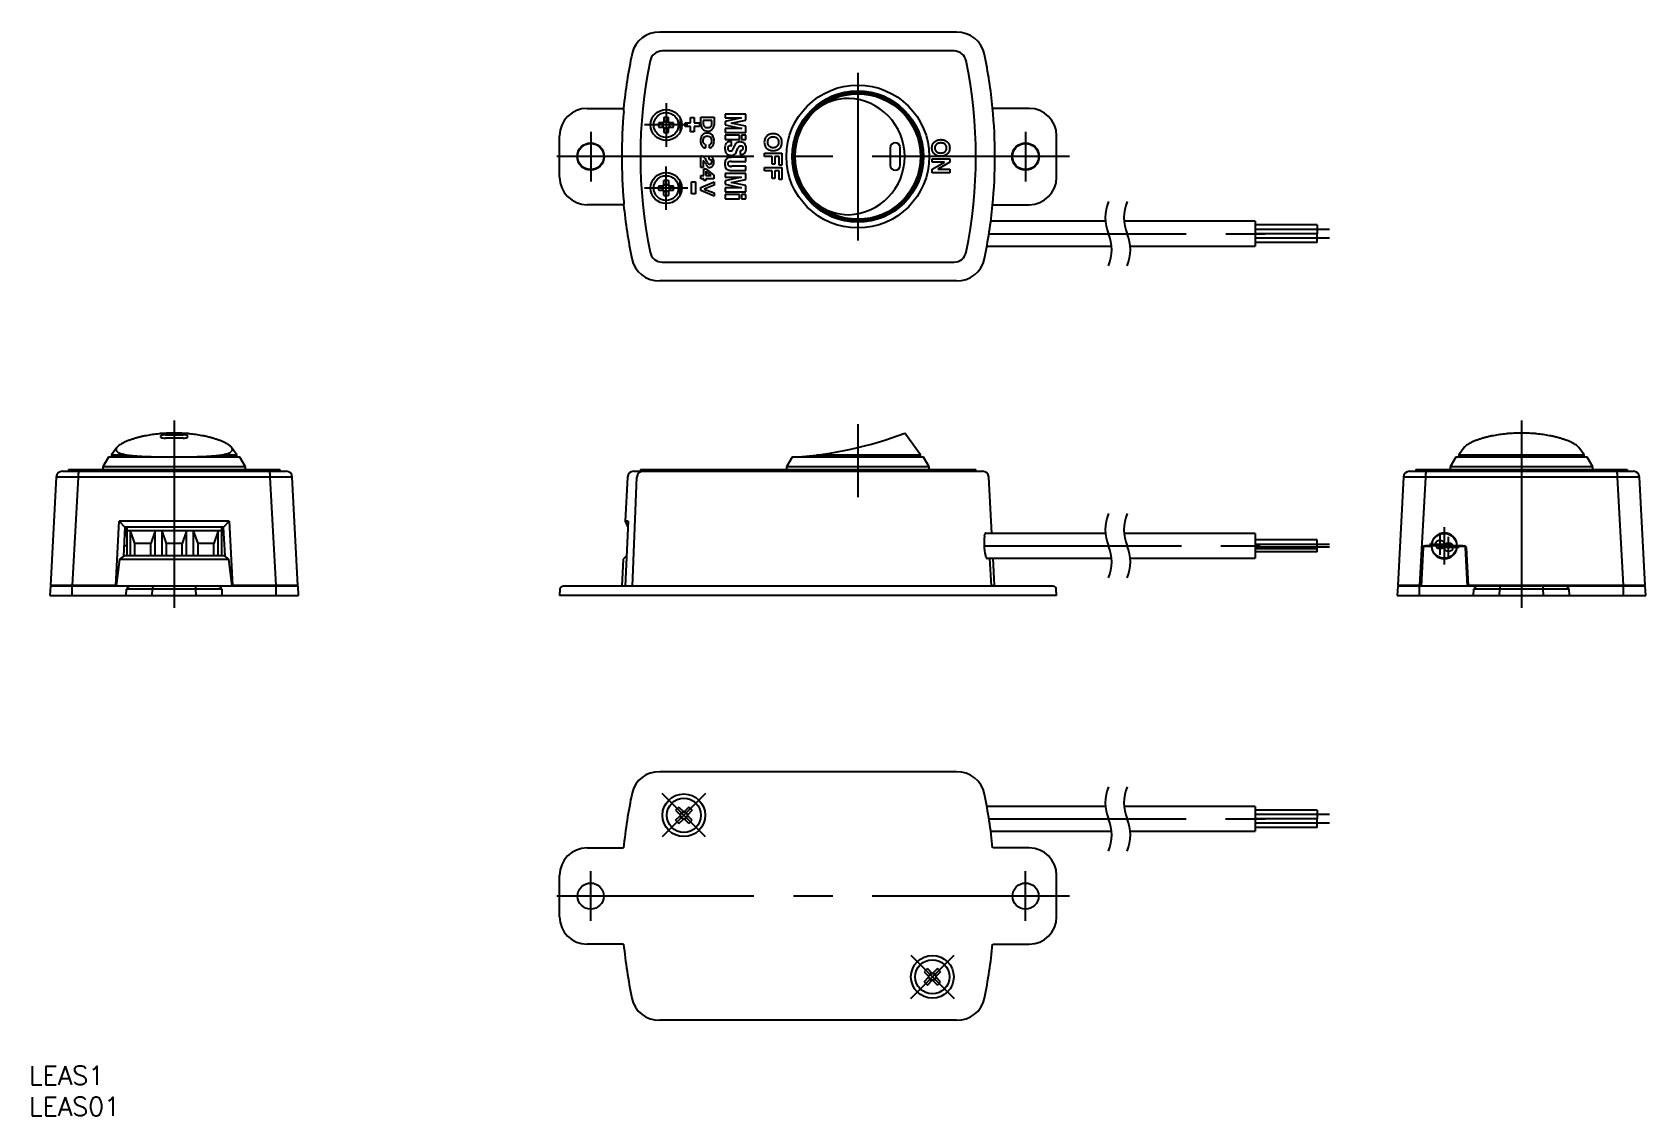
# Model space of a CAD drawing. Extents: x 3 to 263, y 7 to 182.
import ezdxf

# ---------------------------------------------------------------- set-up
doc = ezdxf.new("R2010")
doc.units = 0
doc.linetypes.add('CENTER', pattern=[50.8, 31.75, -6.35, 6.35, -6.35])
doc.layers.get('0').update_dxf_attribs({"linetype": 'CONTINUOUS'})
doc.layers.add('CENTER', color=1, linetype='CENTER')
doc.styles.get("Standard").update_dxf_attribs({"font": 'txt.shx', "height": 3, "bigfont": 'bigfont.shx'})

# ---------------------------------------------------------------- blocks, each defined once
blk = doc.blocks.new('*U11')
at = {"color": 7, "linetype": 'CONTINUOUS'}
blk.add_text('LEAS1', height=3, dxfattribs=at).set_placement((2.53, 12.46))
blk = doc.blocks.new('*U12')
at = {"color": 7, "linetype": 'CONTINUOUS'}
blk.add_text('LEAS01', height=3, dxfattribs=at).set_placement((2.53, 7.46))

msp = doc.modelspace()

# ---------------------------------------------------------------- linework, layer by layer
at = {"color": 7, "linetype": 'CONTINUOUS'}
for p, q in [((151.83, 181.88), (104.04, 181.88)), ((151.42, 178.88), (104.45, 178.88)), ((92.35, 169.63), (98.23, 169.63)), ((98.23, 169.63), (98.28, 169.58)), ((98.27, 169.16), (98.29, 169.54)), ((163.51, 169.63), (157.64, 169.63)), ((104.66, 167.33), (103.88, 167.33)), ((103.88, 166.59), (104.66, 166.59)), ((104.52, 167.33), (104.52, 167.03)), ((104.52, 166.9), (104.52, 166.59)), ((104.71, 168.16), (104.71, 167.38)), ((105.01, 167.52), (104.71, 167.52)), ((104.71, 166.55), (104.71, 165.77)), ((104.71, 166.41), (105.01, 166.41)), ((105.45, 167.52), (105.14, 167.52)), ((105.14, 166.41), (105.45, 166.41)), ((105.45, 167.38), (105.45, 168.16)), ((105.45, 165.77), (105.45, 166.55)), ((106.28, 167.33), (105.49, 167.33)), ((105.49, 166.59), (106.28, 166.59)), ((105.63, 167.03), (105.63, 167.33)), ((105.63, 166.59), (105.63, 166.9)), ((107.33, 168.05), (107.33, 165.87)), ((108.13, 167.29), (109.01, 167.29)), ((108.13, 166.72), (108.13, 167.29)), ((109.01, 166.72), (108.13, 166.72)), ((109.01, 168.17), (109.58, 168.17)), ((109.01, 167.29), (109.01, 168.17)), ((109.01, 165.84), (109.01, 166.72)), ((109.58, 168.17), (109.58, 167.29)), ((109.58, 167.29), (110.42, 167.29)), ((110.42, 166.72), (109.58, 166.72)), ((109.58, 166.72), (109.58, 165.84)), ((110.42, 167.29), (110.42, 166.72)), ((110.67, 168.24), (112.79, 168.24)), ((110.67, 166.96), (110.67, 168.24)), ((112.44, 167.68), (111.02, 167.68)), ((111.02, 167.68), (111.02, 167.16)), ((112.44, 167.04), (112.44, 167.68)), ((112.79, 168.24), (112.79, 166.92)), ((117.89, 168.71), (114.58, 168.71)), ((114.58, 168.71), (114.58, 168.1)), ((114.58, 168.1), (117.23, 168.1)), ((117.23, 168.1), (114.58, 167.5)), ((114.58, 167.5), (114.58, 166.98)), ((114.58, 166.98), (117.27, 166.38)), ((117.27, 166.38), (114.58, 166.38)), ((114.58, 166.38), (114.58, 165.77)), ((115.55, 167.25), (117.89, 167.72)), ((117.89, 166.76), (115.55, 167.25)), ((117.89, 167.72), (117.89, 168.71)), ((117.89, 165.77), (117.89, 166.76)), ((87.93, 158.55), (87.93, 165.21)), ((109.58, 165.84), (109.01, 165.84)), ((111.39, 163.81), (111.39, 163.26)), ((112.04, 163.26), (112.04, 163.8)), ((114.58, 165.77), (117.89, 165.77)), ((116.89, 165.3), (114.58, 165.3)), ((114.58, 165.3), (114.58, 164.63)), ((114.58, 164.63), (116.89, 164.63)), ((115.61, 164.29), (115.48, 164.29)), ((115.52, 163.62), (115.61, 163.62)), ((115.61, 163.62), (115.61, 164.29)), ((116.89, 164.63), (116.89, 165.3)), ((117.19, 165.3), (117.19, 164.63)), ((117.89, 165.3), (117.19, 165.3)), ((117.19, 164.63), (117.89, 164.63)), ((117.89, 164.63), (117.89, 165.3)), ((147.9, 163.61), (147.91, 163.62)), ((147.91, 163.65), (147.91, 163.66)), ((147.91, 163.66), (147.92, 163.66)), ((147.91, 163.64), (147.91, 163.65)), ((147.91, 163.63), (147.91, 163.64)), ((147.91, 163.64), (147.91, 163.64)), ((147.91, 163.62), (147.91, 163.63)), ((147.91, 163.62), (147.91, 163.62)), ((147.92, 163.69), (147.92, 163.7)), ((147.92, 163.7), (147.93, 163.7)), ((147.92, 163.68), (147.92, 163.69)), ((147.92, 163.67), (147.92, 163.68)), ((147.92, 163.68), (147.92, 163.68)), ((147.92, 163.66), (147.92, 163.67)), ((147.93, 163.73), (147.94, 163.74)), ((147.93, 163.72), (147.93, 163.73)), ((147.93, 163.71), (147.93, 163.72)), ((147.93, 163.72), (147.93, 163.72)), ((147.93, 163.7), (147.93, 163.71)), ((147.94, 163.76), (147.95, 163.77)), ((147.94, 163.75), (147.94, 163.76)), ((147.94, 163.76), (147.94, 163.76)), ((147.94, 163.74), (147.94, 163.75)), ((147.94, 163.74), (147.94, 163.74)), ((147.95, 163.79), (147.96, 163.8)), ((147.95, 163.78), (147.95, 163.79)), ((147.95, 163.77), (147.95, 163.78)), ((147.95, 163.78), (147.95, 163.78)), ((147.96, 163.81), (147.96, 163.82)), ((147.96, 163.82), (147.97, 163.82)), ((147.96, 163.8), (147.96, 163.81)), ((147.96, 163.8), (147.96, 163.8)), ((147.97, 163.84), (147.98, 163.85)), ((147.97, 163.83), (147.97, 163.84)), ((147.97, 163.82), (147.97, 163.83)), ((147.97, 163.83), (147.97, 163.83)), ((147.98, 163.86), (147.99, 163.87)), ((147.98, 163.85), (147.98, 163.86)), ((147.98, 163.85), (147.98, 163.85)), ((147.99, 163.88), (148, 163.89)), ((147.99, 163.87), (147.99, 163.88)), ((147.99, 163.88), (147.99, 163.88)), ((147.99, 163.87), (147.99, 163.87)), ((148, 163.9), (148.01, 163.91)), ((148, 163.89), (148, 163.9)), ((148, 163.9), (148, 163.9)), ((148.01, 163.92), (148.02, 163.93)), ((148.01, 163.91), (148.01, 163.92)), ((148.01, 163.91), (148.01, 163.91)), ((148.02, 163.93), (148.02, 163.94)), ((148.02, 163.94), (148.03, 163.94)), ((148.02, 163.93), (148.02, 163.93)), ((148.03, 163.95), (148.04, 163.96)), ((148.03, 163.94), (148.03, 163.95)), ((148.04, 163.96), (148.04, 163.97)), ((148.04, 163.97), (148.05, 163.97)), ((148.04, 163.96), (148.04, 163.96)), ((148.05, 163.98), (148.06, 163.99)), ((148.05, 163.97), (148.05, 163.98)), ((148.05, 163.98), (148.05, 163.98)), ((148.06, 163.99), (148.06, 164)), ((148.06, 164), (148.07, 164)), ((148.07, 164.01), (148.08, 164.02)), ((148.07, 164), (148.07, 164.01)), ((148.07, 164.01), (148.07, 164.01)), ((148.08, 164.02), (148.09, 164.03)), ((148.08, 164.02), (148.08, 164.02)), ((148.09, 164.03), (148.09, 164.04)), ((148.09, 164.04), (148.1, 164.04)), ((148.1, 164.05), (148.11, 164.06)), ((148.1, 164.04), (148.1, 164.05)), ((148.1, 164.05), (148.1, 164.05)), ((148.11, 164.06), (148.12, 164.07)), ((148.11, 164.06), (148.11, 164.06)), ((148.12, 164.07), (148.13, 164.08)), ((148.12, 164.07), (148.12, 164.07)), ((148.13, 164.09), (148.14, 164.1)), ((148.13, 164.08), (148.13, 164.09)), ((148.13, 164.08), (148.13, 164.08)), ((148.14, 164.1), (148.15, 164.11)), ((148.14, 164.1), (148.14, 164.1)), ((148.15, 164.11), (148.16, 164.12)), ((148.15, 164.11), (148.15, 164.11)), ((148.16, 164.12), (148.17, 164.13)), ((148.16, 164.12), (148.16, 164.12)), ((148.17, 164.13), (148.18, 164.14)), ((148.17, 164.13), (148.17, 164.13)), ((148.18, 164.14), (148.19, 164.15)), ((148.18, 164.14), (148.18, 164.14)), ((148.19, 164.16), (148.2, 164.17)), ((148.19, 164.15), (148.19, 164.16)), ((148.19, 164.15), (148.19, 164.15)), ((148.2, 164.17), (148.21, 164.18)), ((148.2, 164.17), (148.2, 164.17)), ((148.21, 164.18), (148.22, 164.19)), ((148.21, 164.18), (148.21, 164.18)), ((148.22, 164.19), (148.23, 164.2)), ((148.22, 164.19), (148.22, 164.19)), ((148.23, 164.2), (148.24, 164.21)), ((148.23, 164.2), (148.23, 164.2)), ((148.24, 164.21), (148.25, 164.22)), ((148.24, 164.21), (148.24, 164.21)), ((148.25, 164.22), (148.26, 164.23)), ((148.25, 164.22), (148.25, 164.22)), ((148.26, 164.23), (148.27, 164.24)), ((148.26, 164.23), (148.26, 164.23)), ((148.27, 164.24), (148.27, 164.25)), ((148.27, 164.25), (148.28, 164.25)), ((148.28, 164.25), (148.28, 164.26)), ((148.28, 164.26), (148.29, 164.26)), ((148.29, 164.26), (148.3, 164.27)), ((148.29, 164.26), (148.29, 164.26)), ((148.3, 164.27), (148.31, 164.28)), ((148.3, 164.27), (148.3, 164.27)), ((148.31, 164.28), (148.32, 164.28)), ((148.32, 164.28), (148.33, 164.29)), ((148.32, 164.28), (148.32, 164.28)), ((148.33, 164.29), (148.34, 164.3)), ((148.33, 164.29), (148.33, 164.29)), ((148.34, 164.3), (148.35, 164.3)), ((148.35, 164.3), (148.36, 164.31)), ((148.35, 164.3), (148.35, 164.3)), ((148.36, 164.31), (148.36, 164.31)), ((148.36, 164.31), (148.37, 164.31)), ((148.37, 164.31), (148.37, 164.32)), ((148.37, 164.32), (148.38, 164.32)), ((148.38, 164.32), (148.39, 164.33)), ((148.39, 164.33), (148.39, 164.33)), ((148.39, 164.33), (148.4, 164.33)), ((148.4, 164.33), (148.4, 164.34)), ((148.4, 164.34), (148.41, 164.34)), ((148.41, 163.63), (148.4, 163.62)), ((148.4, 163.62), (148.4, 163.61)), ((148.41, 164.34), (148.42, 164.35)), ((148.41, 164.34), (148.41, 164.34)), ((148.42, 163.64), (148.41, 163.64)), ((148.41, 163.64), (148.41, 163.63)), ((148.41, 163.63), (148.41, 163.63)), ((148.42, 164.35), (148.43, 164.35)), ((148.43, 163.67), (148.42, 163.66)), ((148.42, 163.66), (148.42, 163.65)), ((148.42, 163.65), (148.42, 163.65)), ((148.42, 163.65), (148.42, 163.64)), ((148.43, 164.35), (148.43, 164.36)), ((148.43, 164.36), (148.44, 164.36)), ((148.44, 163.68), (148.43, 163.68)), ((148.43, 163.68), (148.43, 163.67)), ((148.43, 163.67), (148.43, 163.67)), ((148.44, 164.36), (148.45, 164.37)), ((148.44, 164.36), (148.44, 164.36)), ((148.45, 163.69), (148.44, 163.69)), ((148.44, 163.69), (148.44, 163.68)), ((148.45, 164.37), (148.46, 164.37)), ((148.46, 163.71), (148.45, 163.7)), ((148.45, 163.7), (148.45, 163.7)), ((148.45, 163.7), (148.45, 163.69)), ((148.46, 164.37), (148.47, 164.38)), ((148.46, 164.37), (148.46, 164.37)), ((148.47, 163.73), (148.46, 163.72)), ((148.46, 163.72), (148.46, 163.72)), ((148.46, 163.72), (148.46, 163.71)), ((148.47, 164.38), (148.47, 164.38)), ((148.47, 164.38), (148.48, 164.38)), ((148.48, 163.74), (148.47, 163.73)), ((148.47, 163.73), (148.47, 163.73)), ((148.48, 164.38), (148.49, 164.39)), ((148.49, 163.75), (148.48, 163.75)), ((148.48, 163.75), (148.48, 163.74)), ((148.48, 163.74), (148.48, 163.74)), ((148.49, 164.39), (148.49, 164.39)), ((148.49, 164.39), (148.5, 164.39)), ((148.5, 163.76), (148.49, 163.76)), ((148.49, 163.76), (148.49, 163.75)), ((148.5, 164.39), (148.5, 164.4)), ((148.5, 164.4), (148.51, 164.4)), ((148.51, 163.78), (148.5, 163.77)), ((148.5, 163.77), (148.5, 163.77)), ((148.5, 163.77), (148.5, 163.76)), ((148.51, 164.4), (148.52, 164.41)), ((148.51, 164.4), (148.51, 164.4)), ((148.52, 163.79), (148.51, 163.78)), ((148.51, 163.78), (148.51, 163.78)), ((148.52, 164.41), (148.53, 164.41)), ((148.53, 163.8), (148.52, 163.79)), ((148.52, 163.79), (148.52, 163.79)), ((148.53, 164.41), (148.53, 164.42)), ((148.53, 164.42), (148.54, 164.42)), ((148.54, 163.81), (148.53, 163.8)), ((148.53, 163.8), (148.53, 163.8)), ((148.54, 164.42), (148.55, 164.43)), ((148.54, 164.42), (148.54, 164.42)), ((148.55, 163.82), (148.54, 163.82)), ((148.54, 163.82), (148.54, 163.81)), ((148.54, 163.81), (148.54, 163.81)), ((148.55, 164.43), (148.56, 164.43)), ((148.56, 163.83), (148.55, 163.82)), ((148.55, 163.82), (148.55, 163.82)), ((148.56, 164.43), (148.57, 164.44)), ((148.56, 164.43), (148.56, 164.43)), ((148.57, 163.84), (148.56, 163.83)), ((148.56, 163.83), (148.56, 163.83)), ((148.57, 164.44), (148.57, 164.44)), ((148.57, 164.44), (148.58, 164.44)), ((148.58, 163.85), (148.57, 163.84)), ((148.57, 163.84), (148.57, 163.84)), ((148.58, 164.44), (148.59, 164.44)), ((148.59, 163.86), (148.58, 163.85)), ((148.58, 163.85), (148.58, 163.85)), ((148.59, 164.44), (148.59, 164.45)), ((148.59, 164.45), (148.6, 164.45)), ((148.6, 163.86), (148.59, 163.86)), ((148.59, 163.86), (148.59, 163.86)), ((148.6, 164.45), (148.61, 164.46)), ((148.6, 164.45), (148.6, 164.45)), ((148.61, 163.87), (148.6, 163.87)), ((148.6, 163.87), (148.6, 163.86)), ((148.61, 164.46), (148.62, 164.46)), ((148.62, 163.88), (148.61, 163.88)), ((148.61, 163.88), (148.61, 163.87)), ((148.62, 164.46), (148.63, 164.47)), ((148.62, 164.46), (148.62, 164.46)), ((148.63, 163.89), (148.62, 163.88)), ((148.62, 163.88), (148.62, 163.88)), ((148.63, 164.47), (148.63, 164.47)), ((148.63, 164.47), (148.64, 164.47)), ((148.64, 163.9), (148.63, 163.89)), ((148.63, 163.89), (148.63, 163.89)), ((148.64, 164.47), (148.65, 164.48)), ((148.65, 163.9), (148.64, 163.9)), ((148.64, 163.9), (148.64, 163.9)), ((148.65, 164.48), (148.65, 164.48)), ((148.65, 164.48), (148.66, 164.48)), ((148.66, 163.91), (148.65, 163.9)), ((148.66, 164.48), (148.67, 164.48)), ((148.67, 163.91), (148.66, 163.91)), ((148.66, 163.91), (148.66, 163.91)), ((148.67, 164.48), (148.67, 164.49)), ((148.67, 164.49), (148.68, 164.49)), ((148.68, 163.92), (148.67, 163.92)), ((148.67, 163.92), (148.67, 163.91)), ((148.68, 164.49), (148.68, 164.49)), ((148.68, 164.49), (148.69, 164.49)), ((148.69, 163.93), (148.68, 163.92)), ((148.68, 163.92), (148.68, 163.92)), ((148.69, 164.49), (148.7, 164.5)), ((148.7, 163.93), (148.69, 163.93)), ((148.69, 163.93), (148.69, 163.93)), ((148.7, 164.5), (148.7, 164.5)), ((148.7, 164.5), (148.71, 164.5)), ((148.71, 163.94), (148.7, 163.93)), ((148.71, 164.5), (148.71, 164.51)), ((148.71, 164.51), (148.72, 164.51)), ((148.72, 163.94), (148.71, 163.94)), ((148.71, 163.94), (148.71, 163.94)), ((148.72, 164.51), (148.73, 164.51)), ((148.73, 163.95), (148.72, 163.95)), ((148.72, 163.95), (148.72, 163.94)), ((148.73, 164.51), (148.73, 164.51)), ((148.73, 164.51), (148.74, 164.51)), ((148.74, 163.96), (148.73, 163.95)), ((148.73, 163.95), (148.73, 163.95)), ((148.74, 164.51), (148.75, 164.52)), ((148.75, 163.96), (148.74, 163.96)), ((148.75, 164.52), (148.75, 164.52)), ((148.75, 164.52), (148.76, 164.52)), ((148.76, 163.97), (148.75, 163.96)), ((148.75, 163.96), (148.75, 163.96)), ((148.76, 164.52), (148.77, 164.53)), ((148.76, 164.52), (148.76, 164.52)), ((148.77, 163.97), (148.76, 163.97)), ((148.76, 163.97), (148.76, 163.97)), ((148.77, 164.53), (148.78, 164.53)), ((148.78, 163.97), (148.77, 163.97)), ((148.78, 164.53), (148.78, 164.53)), ((148.78, 164.53), (148.79, 164.53)), ((148.79, 163.98), (148.78, 163.98)), ((148.78, 163.98), (148.78, 163.97)), ((148.79, 164.53), (148.8, 164.53)), ((148.8, 163.98), (148.79, 163.98)), ((148.79, 163.98), (148.79, 163.98)), ((148.8, 164.53), (148.8, 164.54)), ((148.8, 164.54), (148.81, 164.54)), ((148.81, 163.99), (148.8, 163.99)), ((148.8, 163.99), (148.8, 163.98)), ((148.81, 164.54), (148.82, 164.54)), ((148.82, 163.99), (148.81, 163.99)), ((148.82, 164.54), (148.82, 164.54)), ((148.82, 164.54), (148.83, 164.54)), ((148.83, 164), (148.82, 163.99)), ((148.82, 163.99), (148.82, 163.99)), ((148.83, 164.54), (148.83, 164.55)), ((148.83, 164.55), (148.84, 164.55)), ((148.84, 164), (148.83, 164)), ((148.84, 164.55), (148.85, 164.55)), ((148.85, 164), (148.84, 164)), ((148.84, 164), (148.84, 164)), ((148.85, 164.55), (148.85, 164.55)), ((148.85, 164.55), (148.86, 164.55)), ((148.86, 164.01), (148.85, 164.01)), ((148.85, 164.01), (148.85, 164)), ((148.86, 164.55), (148.87, 164.55)), ((148.87, 164.01), (148.86, 164.01)), ((148.87, 164.55), (148.87, 164.56)), ((148.87, 164.56), (148.88, 164.56)), ((148.88, 164.01), (148.87, 164.01)), ((148.87, 164.01), (148.87, 164.01)), ((148.88, 164.56), (148.89, 164.56)), ((148.89, 164.02), (148.88, 164.02)), ((148.88, 164.02), (148.88, 164.01)), ((148.89, 164.56), (148.89, 164.56)), ((148.89, 164.56), (148.9, 164.56)), ((148.9, 164.02), (148.89, 164.02)), ((148.9, 164.56), (148.91, 164.56)), ((148.91, 164.02), (148.9, 164.02)), ((148.9, 164.02), (148.9, 164.02)), ((148.91, 164.56), (148.92, 164.57)), ((148.91, 164.56), (148.91, 164.56)), ((148.92, 164.02), (148.91, 164.02)), ((148.92, 164.57), (148.93, 164.57)), ((148.93, 164.03), (148.92, 164.03)), ((148.92, 164.03), (148.92, 164.02)), ((148.93, 164.57), (148.93, 164.57)), ((148.93, 164.57), (148.94, 164.57)), ((148.94, 164.03), (148.93, 164.03)), ((148.93, 164.03), (148.93, 164.03)), ((148.94, 164.57), (148.95, 164.57)), ((148.95, 164.03), (148.94, 164.03)), ((148.95, 164.57), (148.95, 164.57)), ((148.95, 164.57), (148.96, 164.57)), ((148.96, 164.04), (148.95, 164.03)), ((148.95, 164.03), (148.95, 164.03)), ((148.96, 164.57), (148.97, 164.57)), ((148.97, 164.04), (148.96, 164.04)), ((148.97, 164.57), (148.97, 164.58)), ((148.97, 164.58), (148.98, 164.58)), ((148.98, 164.04), (148.97, 164.04)), ((148.97, 164.04), (148.97, 164.04)), ((148.98, 164.58), (148.99, 164.58)), ((148.99, 164.04), (148.98, 164.04)), ((148.98, 164.04), (148.98, 164.04)), ((148.99, 164.58), (148.99, 164.58)), ((148.99, 164.58), (149, 164.58)), ((149, 164.04), (148.99, 164.04)), ((149, 164.58), (149.01, 164.58)), ((149.01, 164.05), (149, 164.04)), ((149, 164.04), (149, 164.04)), ((149.01, 164.58), (149.01, 164.58)), ((149.01, 164.58), (149.02, 164.58)), ((149.02, 164.05), (149.01, 164.05)), ((149.02, 164.58), (149.03, 164.58)), ((149.03, 164.05), (149.02, 164.05)), ((149.02, 164.05), (149.02, 164.05)), ((149.03, 164.58), (149.03, 164.58)), ((149.03, 164.58), (149.04, 164.58)), ((149.04, 164.05), (149.03, 164.05)), ((149.04, 164.58), (149.05, 164.58)), ((149.05, 164.05), (149.04, 164.05)), ((149.04, 164.05), (149.04, 164.05)), ((149.05, 164.58), (149.05, 164.59)), ((149.05, 164.59), (149.06, 164.59)), ((149.06, 164.05), (149.05, 164.05)), ((149.05, 164.05), (149.05, 164.05)), ((149.06, 164.59), (149.07, 164.59)), ((149.07, 164.05), (149.06, 164.05)), ((149.07, 164.59), (149.07, 164.59)), ((149.07, 164.59), (149.08, 164.59)), ((149.08, 164.06), (149.07, 164.05)), ((149.07, 164.05), (149.07, 164.05)), ((149.08, 164.59), (149.09, 164.59)), ((149.09, 164.06), (149.08, 164.06)), ((149.09, 164.59), (149.09, 164.59)), ((149.09, 164.59), (149.1, 164.59)), ((149.1, 164.06), (149.09, 164.06)), ((149.09, 164.06), (149.09, 164.06)), ((149.1, 164.59), (149.11, 164.59)), ((149.11, 164.06), (149.1, 164.06)), ((149.11, 164.59), (149.12, 164.59)), ((149.12, 164.06), (149.11, 164.06)), ((149.11, 164.06), (149.11, 164.06)), ((149.12, 164.59), (149.12, 164.59)), ((149.12, 164.59), (149.13, 164.59)), ((149.13, 164.06), (149.12, 164.06)), ((149.13, 164.59), (149.14, 164.59)), ((149.14, 164.06), (149.13, 164.06)), ((149.13, 164.06), (149.13, 164.06)), ((149.14, 164.59), (149.14, 164.59)), ((149.14, 164.59), (149.15, 164.59)), ((149.15, 164.06), (149.14, 164.06)), ((149.14, 164.06), (149.14, 164.06)), ((149.15, 164.59), (149.16, 164.59)), ((149.16, 164.06), (149.15, 164.06)), ((149.16, 164.59), (149.16, 164.59)), ((149.16, 164.59), (149.17, 164.59)), ((149.17, 164.06), (149.16, 164.06)), ((149.16, 164.06), (149.16, 164.06)), ((149.17, 164.59), (149.18, 164.59)), ((149.18, 164.06), (149.17, 164.06)), ((149.18, 164.59), (149.18, 164.6)), ((149.18, 164.6), (149.19, 164.6)), ((149.19, 164.07), (149.18, 164.07)), ((149.18, 164.07), (149.18, 164.06)), ((149.19, 164.6), (149.2, 164.6)), ((149.2, 164.07), (149.19, 164.07)), ((149.2, 164.6), (149.2, 164.6)), ((149.2, 164.6), (149.21, 164.6)), ((149.21, 164.07), (149.2, 164.07)), ((149.2, 164.07), (149.2, 164.07)), ((149.21, 164.6), (149.22, 164.6)), ((149.22, 164.07), (149.21, 164.07)), ((149.22, 164.6), (149.22, 164.6)), ((149.22, 164.6), (149.23, 164.6)), ((149.23, 164.07), (149.22, 164.07)), ((149.22, 164.07), (149.22, 164.07)), ((149.23, 164.6), (149.24, 164.6)), ((149.24, 164.07), (149.23, 164.07)), ((149.24, 164.6), (149.25, 164.6)), ((149.25, 164.07), (149.24, 164.07)), ((149.24, 164.07), (149.24, 164.07)), ((149.25, 164.6), (149.25, 164.6)), ((149.25, 164.6), (149.26, 164.6)), ((149.26, 164.07), (149.25, 164.07)), ((149.26, 164.6), (149.27, 164.6)), ((149.27, 164.07), (149.26, 164.07)), ((149.26, 164.07), (149.26, 164.07)), ((149.27, 164.6), (149.27, 164.6)), ((149.27, 164.6), (149.28, 164.6)), ((149.28, 164.07), (149.27, 164.07)), ((149.27, 164.07), (149.27, 164.07)), ((149.28, 164.6), (149.29, 164.6)), ((149.29, 164.07), (149.28, 164.07)), ((149.29, 164.6), (149.3, 164.6)), ((149.29, 164.6), (149.29, 164.6)), ((149.3, 164.07), (149.29, 164.07)), ((149.29, 164.07), (149.29, 164.07)), ((149.3, 164.6), (149.31, 164.6)), ((149.31, 164.07), (149.3, 164.07)), ((149.31, 164.6), (149.31, 164.6)), ((149.31, 164.6), (149.32, 164.6)), ((149.32, 164.07), (149.31, 164.07)), ((149.31, 164.07), (149.31, 164.07)), ((149.32, 164.6), (149.33, 164.6)), ((149.33, 164.07), (149.32, 164.07)), ((149.33, 164.6), (149.33, 164.6)), ((149.33, 164.6), (149.34, 164.6)), ((149.34, 164.07), (149.33, 164.07)), ((149.33, 164.07), (149.33, 164.07)), ((149.34, 164.6), (149.35, 164.6)), ((149.35, 164.07), (149.34, 164.07)), ((149.34, 164.07), (149.34, 164.07)), ((149.35, 164.6), (149.35, 164.6)), ((149.35, 164.6), (149.36, 164.6)), ((149.36, 164.07), (149.35, 164.07)), ((149.36, 164.6), (149.37, 164.6)), ((149.37, 164.07), (149.36, 164.07)), ((149.36, 164.07), (149.36, 164.07)), ((149.37, 164.6), (149.37, 164.6)), ((149.37, 164.6), (149.38, 164.6)), ((149.38, 164.07), (149.37, 164.07)), ((149.38, 164.6), (149.39, 164.59)), ((149.39, 164.07), (149.38, 164.07)), ((149.38, 164.07), (149.38, 164.07)), ((149.39, 164.59), (149.4, 164.59)), ((149.4, 164.07), (149.39, 164.07)), ((149.39, 164.07), (149.39, 164.07)), ((149.4, 164.59), (149.4, 164.59)), ((149.4, 164.59), (149.41, 164.59)), ((149.41, 164.06), (149.4, 164.07)), ((149.41, 164.59), (149.42, 164.59)), ((149.42, 164.06), (149.41, 164.06)), ((149.41, 164.06), (149.41, 164.06)), ((149.42, 164.59), (149.42, 164.59)), ((149.42, 164.59), (149.43, 164.59)), ((149.43, 164.06), (149.42, 164.06)), ((149.43, 164.59), (149.44, 164.59)), ((149.44, 164.06), (149.43, 164.06)), ((149.43, 164.06), (149.43, 164.06)), ((149.44, 164.59), (149.44, 164.59)), ((149.44, 164.59), (149.45, 164.59)), ((149.45, 164.06), (149.44, 164.06)), ((149.44, 164.06), (149.44, 164.06)), ((149.45, 164.59), (149.46, 164.59)), ((149.46, 164.06), (149.45, 164.06)), ((149.46, 164.59), (149.46, 164.59)), ((149.46, 164.59), (149.47, 164.59)), ((149.47, 164.06), (149.46, 164.06)), ((149.46, 164.06), (149.46, 164.06)), ((149.47, 164.59), (149.48, 164.59)), ((149.48, 164.06), (149.47, 164.06)), ((149.47, 164.06), (149.47, 164.06)), ((149.48, 164.59), (149.48, 164.59)), ((149.48, 164.59), (149.49, 164.59)), ((149.49, 164.06), (149.48, 164.06)), ((149.49, 164.59), (149.5, 164.59)), ((149.5, 164.06), (149.49, 164.06)), ((149.49, 164.06), (149.49, 164.06)), ((149.5, 164.59), (149.5, 164.59)), ((149.5, 164.59), (149.51, 164.58)), ((149.51, 164.06), (149.5, 164.06)), ((149.51, 164.58), (149.52, 164.58)), ((149.51, 164.05), (149.51, 164.06)), ((149.52, 164.05), (149.51, 164.05)), ((149.52, 164.58), (149.52, 164.58)), ((149.52, 164.58), (149.53, 164.58)), ((149.53, 164.05), (149.52, 164.05)), ((149.52, 164.05), (149.52, 164.05)), ((149.53, 164.58), (149.54, 164.58)), ((149.54, 164.05), (149.53, 164.05)), ((149.54, 164.58), (149.54, 164.58)), ((149.54, 164.58), (149.55, 164.58)), ((149.55, 164.05), (149.54, 164.05)), ((149.54, 164.05), (149.54, 164.05)), ((149.55, 164.58), (149.56, 164.58)), ((149.56, 164.05), (149.55, 164.05)), ((149.55, 164.05), (149.55, 164.05)), ((149.56, 164.58), (149.56, 164.58)), ((149.56, 164.58), (149.57, 164.58)), ((149.57, 164.05), (149.56, 164.05)), ((149.57, 164.58), (149.58, 164.58)), ((149.57, 164.04), (149.57, 164.05)), ((149.58, 164.04), (149.57, 164.04)), ((149.58, 164.58), (149.58, 164.58)), ((149.58, 164.58), (149.59, 164.58)), ((149.59, 164.04), (149.58, 164.04)), ((149.59, 164.58), (149.6, 164.57)), ((149.6, 164.04), (149.59, 164.04)), ((149.59, 164.04), (149.59, 164.04)), ((149.6, 164.57), (149.6, 164.57)), ((149.6, 164.57), (149.61, 164.57)), ((149.61, 164.04), (149.6, 164.04)), ((149.6, 164.04), (149.6, 164.04)), ((149.61, 164.57), (149.62, 164.57)), ((149.62, 164.04), (149.61, 164.04)), ((149.62, 164.57), (149.62, 164.57)), ((149.62, 164.57), (149.63, 164.57)), ((149.62, 164.03), (149.62, 164.04)), ((149.63, 164.03), (149.62, 164.03)), ((149.63, 164.57), (149.63, 164.57)), ((149.63, 164.57), (149.64, 164.57)), ((149.64, 164.03), (149.63, 164.03)), ((149.63, 164.03), (149.63, 164.03)), ((149.64, 164.57), (149.65, 164.57)), ((149.65, 164.03), (149.64, 164.03)), ((149.65, 164.57), (149.65, 164.57)), ((149.65, 164.57), (149.66, 164.56)), ((149.66, 164.02), (149.65, 164.03)), ((149.65, 164.03), (149.65, 164.03)), ((149.66, 164.56), (149.67, 164.56)), ((149.67, 164.02), (149.66, 164.02)), ((149.66, 164.02), (149.66, 164.02)), ((149.67, 164.56), (149.67, 164.56)), ((149.67, 164.56), (149.68, 164.56)), ((149.68, 164.02), (149.67, 164.02)), ((149.68, 164.56), (149.69, 164.56)), ((149.69, 164.02), (149.68, 164.02)), ((149.68, 164.02), (149.68, 164.02)), ((149.69, 164.56), (149.69, 164.56)), ((149.69, 164.56), (149.7, 164.56)), ((149.69, 164.01), (149.69, 164.02)), ((149.7, 164.01), (149.69, 164.01)), ((149.7, 164.56), (149.71, 164.56)), ((149.71, 164.01), (149.7, 164.01)), ((149.71, 164.56), (149.71, 164.55)), ((149.71, 164.55), (149.72, 164.55)), ((149.72, 164.01), (149.71, 164.01)), ((149.71, 164.01), (149.71, 164.01)), ((149.72, 164.55), (149.73, 164.55)), ((149.72, 164), (149.72, 164.01)), ((149.73, 164), (149.72, 164)), ((149.73, 164.55), (149.73, 164.55)), ((149.73, 164.55), (149.74, 164.55)), ((149.74, 164), (149.73, 164)), ((149.73, 164), (149.73, 164)), ((149.74, 164.55), (149.74, 164.55)), ((149.74, 164.55), (149.75, 164.55)), ((149.75, 163.99), (149.74, 164)), ((149.75, 164.55), (149.76, 164.54)), ((149.76, 163.99), (149.75, 163.99)), ((149.75, 163.99), (149.75, 163.99)), ((149.76, 164.54), (149.76, 164.54)), ((149.76, 164.54), (149.77, 164.54)), ((149.77, 163.98), (149.76, 163.99)), ((149.76, 163.99), (149.76, 163.99)), ((149.77, 164.54), (149.78, 164.54)), ((149.78, 163.98), (149.77, 163.98)), ((149.77, 163.98), (149.77, 163.98)), ((149.78, 164.54), (149.78, 164.54)), ((149.78, 164.54), (149.79, 164.54)), ((149.79, 163.98), (149.78, 163.98)), ((149.79, 164.54), (149.8, 164.53)), ((149.79, 163.97), (149.79, 163.98)), ((149.8, 163.97), (149.79, 163.97)), ((149.8, 164.53), (149.8, 164.53)), ((149.8, 164.53), (149.81, 164.53)), ((149.81, 163.97), (149.8, 163.97)), ((149.8, 163.97), (149.8, 163.97)), ((149.81, 164.53), (149.81, 164.53)), ((149.81, 164.53), (149.82, 164.53)), ((149.81, 163.96), (149.81, 163.97)), ((149.82, 163.96), (149.81, 163.96)), ((149.82, 164.53), (149.83, 164.53)), ((149.83, 163.96), (149.82, 163.96)), ((149.83, 164.53), (149.83, 164.52)), ((149.83, 164.52), (149.84, 164.52)), ((149.83, 163.95), (149.83, 163.96)), ((149.84, 163.95), (149.83, 163.95)), ((149.84, 164.52), (149.85, 164.52)), ((149.85, 163.95), (149.84, 163.95)), ((149.84, 163.95), (149.84, 163.95)), ((149.85, 164.52), (149.85, 164.52)), ((149.85, 164.52), (149.86, 164.51)), ((149.85, 163.94), (149.85, 163.95)), ((149.86, 163.94), (149.85, 163.94)), ((149.86, 164.51), (149.86, 164.51)), ((149.86, 164.51), (149.87, 164.51)), ((149.87, 163.93), (149.86, 163.94)), ((149.86, 163.94), (149.86, 163.94)), ((149.87, 164.51), (149.88, 164.51)), ((149.88, 163.93), (149.87, 163.93)), ((149.87, 163.93), (149.87, 163.93)), ((149.88, 164.51), (149.88, 164.51)), ((149.88, 164.51), (149.89, 164.5)), ((149.89, 163.92), (149.88, 163.93)), ((149.89, 164.5), (149.89, 164.5)), ((149.89, 164.5), (149.9, 164.5)), ((149.9, 163.92), (149.89, 163.92)), ((149.89, 163.92), (149.89, 163.92)), ((149.9, 164.5), (149.91, 164.5)), ((149.9, 163.91), (149.9, 163.92)), ((149.91, 163.91), (149.9, 163.91)), ((149.91, 164.5), (149.91, 164.49)), ((149.91, 164.49), (149.92, 164.49)), ((149.92, 163.9), (149.91, 163.91)), ((149.91, 163.91), (149.91, 163.91)), ((149.92, 164.49), (149.92, 164.49)), ((149.92, 164.49), (149.93, 164.49)), ((149.93, 163.89), (149.92, 163.9)), ((149.92, 163.9), (149.92, 163.9)), ((149.93, 164.49), (149.94, 164.48)), ((149.94, 163.89), (149.93, 163.89)), ((149.93, 163.89), (149.93, 163.89)), ((149.94, 164.48), (149.94, 164.48)), ((149.94, 164.48), (149.95, 164.48)), ((149.94, 163.88), (149.94, 163.89)), ((149.95, 163.88), (149.94, 163.88)), ((149.95, 164.48), (149.95, 164.48)), ((149.95, 164.48), (149.96, 164.47)), ((149.95, 163.87), (149.95, 163.88)), ((149.96, 163.87), (149.95, 163.87)), ((149.96, 164.47), (149.97, 164.47)), ((149.97, 163.86), (149.96, 163.87)), ((149.96, 163.87), (149.96, 163.87)), ((149.97, 164.47), (149.97, 164.47)), ((149.97, 164.47), (149.98, 164.46)), ((149.98, 163.85), (149.97, 163.86)), ((149.97, 163.86), (149.97, 163.86)), ((149.98, 164.46), (149.98, 164.46)), ((149.98, 164.46), (149.99, 164.46)), ((149.99, 163.85), (149.98, 163.85)), ((149.98, 163.85), (149.98, 163.85)), ((149.99, 164.46), (150, 164.46)), ((149.99, 163.84), (149.99, 163.85)), ((150, 163.84), (149.99, 163.84)), ((150, 164.46), (150, 164.45)), ((150, 164.45), (150.01, 164.45)), ((150, 163.83), (150, 163.84)), ((150.01, 163.83), (150, 163.83)), ((150.01, 164.45), (150.01, 164.45)), ((150.01, 164.45), (150.02, 164.44)), ((150.01, 163.82), (150.01, 163.83)), ((150.02, 163.82), (150.01, 163.82)), ((150.02, 164.44), (150.02, 164.44)), ((150.02, 164.44), (150.03, 164.44)), ((150.02, 163.81), (150.02, 163.82)), ((150.02, 163.82), (150.02, 163.82)), ((150.03, 163.81), (150.02, 163.81)), ((150.03, 164.44), (150.04, 164.43)), ((150.03, 163.8), (150.03, 163.81)), ((150.04, 163.8), (150.03, 163.8)), ((150.04, 164.43), (150.04, 164.43)), ((150.04, 164.43), (150.05, 164.43)), ((150.04, 163.79), (150.04, 163.8)), ((150.05, 163.79), (150.04, 163.79)), ((150.05, 164.43), (150.05, 164.42)), ((150.05, 164.42), (150.06, 164.42)), ((150.05, 163.78), (150.05, 163.79)), ((150.06, 163.77), (150.05, 163.78)), ((150.05, 163.78), (150.05, 163.78)), ((150.06, 164.42), (150.06, 164.42)), ((150.06, 164.42), (150.07, 164.41)), ((150.07, 163.76), (150.06, 163.77)), ((150.06, 163.77), (150.06, 163.77)), ((150.07, 164.41), (150.08, 164.41)), ((150.07, 163.75), (150.07, 163.76)), ((150.07, 163.76), (150.07, 163.76)), ((150.08, 163.75), (150.07, 163.75)), ((150.08, 164.41), (150.08, 164.41)), ((150.08, 164.41), (150.09, 164.4)), ((150.08, 163.74), (150.08, 163.75)), ((150.09, 163.74), (150.08, 163.74)), ((150.09, 164.4), (150.09, 164.4)), ((150.09, 164.4), (150.1, 164.4)), ((150.09, 163.73), (150.09, 163.74)), ((150.1, 163.72), (150.09, 163.73)), ((150.09, 163.73), (150.09, 163.73)), ((150.1, 164.4), (150.1, 164.39)), ((150.1, 164.39), (150.11, 164.39)), ((150.1, 163.71), (150.1, 163.72)), ((150.1, 163.72), (150.1, 163.72)), ((150.11, 163.71), (150.1, 163.71)), ((150.11, 164.39), (150.12, 164.39)), ((150.11, 163.7), (150.11, 163.71)), ((150.12, 163.69), (150.11, 163.7)), ((150.11, 163.7), (150.11, 163.7)), ((150.12, 164.39), (150.12, 164.38)), ((150.12, 164.38), (150.13, 164.38)), ((150.12, 163.68), (150.12, 163.69)), ((150.12, 163.69), (150.12, 163.69)), ((150.13, 163.68), (150.12, 163.68)), ((150.13, 164.38), (150.13, 164.38)), ((150.13, 164.38), (150.14, 164.37)), ((150.13, 163.67), (150.13, 163.68)), ((150.14, 163.66), (150.13, 163.67)), ((150.13, 163.67), (150.13, 163.67)), ((150.14, 164.37), (150.14, 164.37)), ((150.14, 164.37), (150.15, 164.37)), ((150.14, 163.65), (150.14, 163.66)), ((150.14, 163.66), (150.14, 163.66)), ((150.14, 163.64), (150.14, 163.65)), ((150.15, 163.64), (150.14, 163.64)), ((150.15, 164.37), (150.16, 164.36)), ((150.15, 163.63), (150.15, 163.64)), ((150.15, 163.62), (150.15, 163.63)), ((150.15, 163.63), (150.15, 163.63)), ((150.16, 163.62), (150.15, 163.62)), ((150.16, 164.36), (150.16, 164.36)), ((150.16, 164.36), (150.17, 164.35)), ((150.16, 163.61), (150.16, 163.62)), ((150.17, 164.35), (150.17, 164.35)), ((150.17, 164.35), (150.18, 164.35)), ((150.18, 164.35), (150.18, 164.34)), ((150.18, 164.34), (150.19, 164.34)), ((150.19, 164.34), (150.2, 164.34)), ((150.2, 164.34), (150.2, 164.33)), ((150.2, 164.33), (150.21, 164.33)), ((150.21, 164.33), (150.21, 164.32)), ((150.21, 164.32), (150.22, 164.32)), ((150.22, 164.32), (150.22, 164.32)), ((150.22, 164.32), (150.23, 164.31)), ((150.23, 164.31), (150.23, 164.31)), ((150.23, 164.31), (150.24, 164.31)), ((150.24, 164.31), (150.25, 164.3)), ((150.25, 164.3), (150.25, 164.3)), ((150.25, 164.3), (150.26, 164.3)), ((150.26, 164.3), (150.26, 164.29)), ((150.26, 164.29), (150.27, 164.29)), ((150.27, 164.29), (150.27, 164.28)), ((150.27, 164.28), (150.28, 164.28)), ((150.28, 164.28), (150.28, 164.28)), ((150.28, 164.28), (150.29, 164.27)), ((150.29, 164.27), (150.29, 164.27)), ((150.29, 164.27), (150.3, 164.26)), ((150.3, 164.26), (150.3, 164.26)), ((150.3, 164.26), (150.31, 164.25)), ((150.31, 164.25), (150.31, 164.25)), ((150.31, 164.25), (150.31, 164.25)), ((150.31, 164.25), (150.32, 164.24)), ((150.32, 164.24), (150.32, 164.24)), ((150.32, 164.24), (150.33, 164.23)), ((150.33, 164.23), (150.33, 164.23)), ((150.33, 164.23), (150.34, 164.22)), ((150.34, 164.22), (150.34, 164.22)), ((150.34, 164.22), (150.34, 164.22)), ((150.34, 164.22), (150.35, 164.21)), ((150.35, 164.21), (150.35, 164.21)), ((150.35, 164.21), (150.36, 164.2)), ((150.36, 164.2), (150.36, 164.2)), ((150.36, 164.2), (150.37, 164.19)), ((150.37, 164.19), (150.37, 164.19)), ((150.37, 164.19), (150.37, 164.18)), ((150.37, 164.18), (150.38, 164.18)), ((150.38, 164.18), (150.38, 164.18)), ((150.38, 164.18), (150.39, 164.17)), ((150.39, 164.17), (150.39, 164.17)), ((150.39, 164.17), (150.4, 164.16)), ((150.4, 164.16), (150.4, 164.16)), ((150.4, 164.16), (150.4, 164.15)), ((150.4, 164.15), (150.41, 164.15)), ((150.41, 164.15), (150.41, 164.14)), ((150.41, 164.14), (150.42, 164.14)), ((150.42, 164.14), (150.42, 164.14)), ((150.42, 164.14), (150.42, 164.13)), ((150.42, 164.13), (150.43, 164.13)), ((150.43, 164.13), (150.43, 164.12)), ((150.43, 164.12), (150.44, 164.12)), ((150.44, 164.12), (150.44, 164.11)), ((150.44, 164.11), (150.44, 164.11)), ((150.44, 164.11), (150.45, 164.1)), ((150.45, 164.1), (150.45, 164.1)), ((150.45, 164.1), (150.46, 164.09)), ((150.46, 164.09), (150.46, 164.09)), ((150.46, 164.09), (150.46, 164.08)), ((150.46, 164.08), (150.47, 164.08)), ((150.47, 164.08), (150.47, 164.07)), ((150.47, 164.07), (150.48, 164.07)), ((150.48, 164.07), (150.48, 164.07)), ((150.48, 164.07), (150.48, 164.06)), ((150.48, 164.06), (150.49, 164.06)), ((150.49, 164.06), (150.49, 164.05)), ((150.49, 164.05), (150.49, 164.05)), ((150.49, 164.05), (150.5, 164.04)), ((150.5, 164.04), (150.5, 164.04)), ((150.5, 164.04), (150.5, 164.03)), ((150.5, 164.03), (150.51, 164.03)), ((150.51, 164.03), (150.51, 164.02)), ((150.51, 164.02), (150.51, 164.02)), ((150.51, 164.02), (150.52, 164.01)), ((150.52, 164.01), (150.52, 164.01)), ((150.52, 164.01), (150.53, 164)), ((150.53, 164), (150.53, 164)), ((150.53, 164), (150.53, 163.99)), ((150.53, 163.99), (150.53, 163.98)), ((150.53, 163.98), (150.54, 163.98)), ((150.54, 163.98), (150.54, 163.97)), ((150.54, 163.97), (150.54, 163.97)), ((150.54, 163.97), (150.55, 163.96)), ((150.55, 163.96), (150.55, 163.96)), ((150.55, 163.96), (150.55, 163.95)), ((150.55, 163.95), (150.56, 163.95)), ((150.56, 163.95), (150.56, 163.94)), ((150.56, 163.94), (150.56, 163.94)), ((150.56, 163.94), (150.57, 163.93)), ((150.57, 163.93), (150.57, 163.93)), ((150.57, 163.93), (150.57, 163.92)), ((150.57, 163.92), (150.57, 163.92)), ((150.57, 163.92), (150.58, 163.91)), ((150.58, 163.91), (150.58, 163.9)), ((150.58, 163.9), (150.58, 163.9)), ((150.58, 163.9), (150.59, 163.89)), ((150.59, 163.89), (150.59, 163.89)), ((150.59, 163.89), (150.59, 163.88)), ((150.59, 163.88), (150.59, 163.88)), ((150.59, 163.88), (150.6, 163.87)), ((150.6, 163.87), (150.6, 163.87)), ((150.6, 163.87), (150.6, 163.86)), ((150.6, 163.86), (150.6, 163.85)), ((150.6, 163.85), (150.61, 163.85)), ((150.61, 163.85), (150.61, 163.84)), ((150.61, 163.84), (150.61, 163.84)), ((150.61, 163.84), (150.61, 163.83)), ((150.61, 163.83), (150.62, 163.83)), ((150.62, 163.83), (150.62, 163.82)), ((150.62, 163.82), (150.62, 163.81)), ((150.62, 163.81), (150.62, 163.81)), ((150.62, 163.81), (150.62, 163.8)), ((150.62, 163.8), (150.63, 163.8)), ((150.63, 163.8), (150.63, 163.79)), ((150.63, 163.79), (150.63, 163.79)), ((150.63, 163.79), (150.63, 163.78)), ((150.63, 163.78), (150.63, 163.77)), ((150.63, 163.77), (150.64, 163.77)), ((150.64, 163.77), (150.64, 163.76)), ((150.64, 163.76), (150.64, 163.76)), ((150.64, 163.76), (150.64, 163.75)), ((150.64, 163.75), (150.64, 163.75)), ((150.64, 163.75), (150.65, 163.74)), ((150.65, 163.74), (150.65, 163.73)), ((150.65, 163.73), (150.65, 163.73)), ((150.65, 163.73), (150.65, 163.72)), ((150.65, 163.72), (150.65, 163.72)), ((150.65, 163.72), (150.65, 163.71)), ((150.65, 163.71), (150.66, 163.7)), ((150.66, 163.7), (150.66, 163.7)), ((150.66, 163.7), (150.66, 163.69)), ((150.66, 163.69), (150.66, 163.69)), ((150.66, 163.69), (150.66, 163.68)), ((150.66, 163.68), (150.66, 163.67)), ((150.66, 163.67), (150.67, 163.67)), ((150.67, 163.67), (150.67, 163.66)), ((150.67, 163.66), (150.67, 163.66)), ((150.67, 163.66), (150.67, 163.65)), ((150.67, 163.65), (150.67, 163.64)), ((150.67, 163.64), (150.67, 163.64)), ((150.67, 163.64), (150.67, 163.63)), ((150.67, 163.63), (150.67, 163.63)), ((150.67, 163.63), (150.68, 163.62)), ((150.68, 163.62), (150.68, 163.61)), ((167.93, 158.55), (167.93, 165.21)), ((110.67, 160.13), (110.67, 161.95)), ((111.02, 161.26), (111.02, 160.13)), ((111.29, 161.62), (111.64, 161.01)), ((112.01, 161.39), (112.01, 161.91)), ((117.89, 161.76), (115.58, 161.76)), ((115.58, 161.09), (117.89, 161.09)), ((116.41, 162.71), (116.63, 163.23)), ((116.98, 162.83), (116.98, 162.19)), ((117.89, 161.09), (117.89, 161.76)), ((120.9, 162.45), (123.72, 162.45)), ((120.9, 161.88), (120.9, 162.45)), ((122.13, 161.88), (120.9, 161.88)), ((122.13, 160.66), (122.13, 161.88)), ((122.59, 161.88), (122.59, 160.66)), ((123.26, 161.88), (122.59, 161.88)), ((123.26, 160.5), (123.26, 161.88)), ((123.72, 162.45), (123.72, 160.5)), ((141.15, 163.3), (141.15, 160.47)), ((142.76, 160.47), (142.76, 163.3)), ((147.86, 163.27), (147.87, 163.28)), ((147.86, 163.26), (147.86, 163.27)), ((147.86, 163.27), (147.86, 163.27)), ((147.86, 163.25), (147.86, 163.26)), ((147.87, 163.24), (147.86, 163.25)), ((147.87, 163.39), (147.88, 163.4)), ((147.87, 163.38), (147.87, 163.39)), ((147.87, 163.37), (147.87, 163.38)), ((147.87, 163.38), (147.87, 163.38)), ((147.87, 163.36), (147.87, 163.37)), ((147.87, 163.35), (147.87, 163.36)), ((147.87, 163.34), (147.87, 163.35)), ((147.87, 163.35), (147.87, 163.35)), ((147.87, 163.33), (147.87, 163.34)), ((147.87, 163.32), (147.87, 163.33)), ((147.87, 163.33), (147.87, 163.33)), ((147.87, 163.31), (147.87, 163.32)), ((147.87, 163.3), (147.87, 163.31)), ((147.87, 163.29), (147.87, 163.3)), ((147.87, 163.3), (147.87, 163.3)), ((147.87, 163.28), (147.87, 163.29)), ((147.87, 163.23), (147.87, 163.24)), ((147.87, 163.22), (147.87, 163.23)), ((147.87, 163.21), (147.87, 163.22)), ((147.87, 163.2), (147.87, 163.21)), ((147.87, 163.19), (147.87, 163.2)), ((147.87, 163.18), (147.87, 163.19)), ((147.87, 163.17), (147.87, 163.18)), ((147.87, 163.16), (147.87, 163.17)), ((147.87, 163.15), (147.87, 163.16)), ((147.87, 163.14), (147.87, 163.15)), ((147.87, 163.13), (147.87, 163.14)), ((147.88, 163.12), (147.87, 163.13)), ((147.88, 163.47), (147.88, 163.48)), ((147.88, 163.48), (147.89, 163.48)), ((147.88, 163.46), (147.88, 163.47)), ((147.88, 163.45), (147.88, 163.46)), ((147.88, 163.44), (147.88, 163.45)), ((147.88, 163.45), (147.88, 163.45)), ((147.88, 163.43), (147.88, 163.44)), ((147.88, 163.42), (147.88, 163.43)), ((147.88, 163.43), (147.88, 163.43)), ((147.88, 163.41), (147.88, 163.42)), ((147.88, 163.4), (147.88, 163.41)), ((147.88, 163.4), (147.88, 163.4)), ((147.88, 163.11), (147.88, 163.12)), ((147.88, 163.1), (147.88, 163.11)), ((147.88, 163.09), (147.88, 163.1)), ((147.88, 163.08), (147.88, 163.09)), ((147.88, 163.07), (147.88, 163.08)), ((147.88, 163.06), (147.88, 163.07)), ((147.88, 163.05), (147.88, 163.06)), ((147.88, 163.04), (147.88, 163.05)), ((147.88, 163.03), (147.88, 163.04)), ((147.89, 163.02), (147.88, 163.03)), ((147.89, 163.54), (147.89, 163.55)), ((147.89, 163.55), (147.9, 163.55)), ((147.89, 163.53), (147.89, 163.54)), ((147.89, 163.52), (147.89, 163.53)), ((147.89, 163.53), (147.89, 163.53)), ((147.89, 163.51), (147.89, 163.52)), ((147.89, 163.5), (147.89, 163.51)), ((147.89, 163.49), (147.89, 163.5)), ((147.89, 163.5), (147.89, 163.5)), ((147.89, 163.48), (147.89, 163.49)), ((147.89, 163.01), (147.89, 163.02)), ((147.89, 163), (147.89, 163.01)), ((147.89, 162.99), (147.89, 163)), ((147.89, 162.98), (147.89, 162.99)), ((147.89, 162.99), (147.89, 162.99)), ((147.89, 162.97), (147.89, 162.98)), ((147.9, 162.96), (147.89, 162.97)), ((147.9, 163.6), (147.9, 163.61)), ((147.9, 163.59), (147.9, 163.6)), ((147.9, 163.6), (147.9, 163.6)), ((147.9, 163.58), (147.9, 163.59)), ((147.9, 163.57), (147.9, 163.58)), ((147.9, 163.56), (147.9, 163.57)), ((147.9, 163.57), (147.9, 163.57)), ((147.9, 163.55), (147.9, 163.56)), ((147.9, 162.95), (147.9, 162.96)), ((147.9, 162.94), (147.9, 162.95)), ((147.9, 162.93), (147.9, 162.94)), ((147.9, 162.92), (147.9, 162.93)), ((147.91, 162.91), (147.9, 162.92)), ((147.9, 161.53), (150.72, 161.53)), ((147.9, 160.97), (147.9, 161.53)), ((147.91, 162.9), (147.91, 162.91)), ((147.91, 162.89), (147.91, 162.9)), ((147.91, 162.88), (147.91, 162.89)), ((147.91, 162.87), (147.91, 162.88)), ((147.92, 162.86), (147.91, 162.87)), ((147.92, 162.85), (147.92, 162.86)), ((147.92, 162.84), (147.92, 162.85)), ((147.92, 162.83), (147.92, 162.84)), ((147.93, 162.82), (147.92, 162.83)), ((147.93, 162.81), (147.93, 162.82)), ((147.93, 162.8), (147.93, 162.81)), ((147.93, 162.79), (147.93, 162.8)), ((147.94, 162.79), (147.93, 162.79)), ((147.94, 162.78), (147.94, 162.79)), ((147.94, 162.77), (147.94, 162.78)), ((147.95, 162.76), (147.94, 162.77)), ((147.95, 162.75), (147.95, 162.76)), ((147.95, 162.74), (147.95, 162.75)), ((147.96, 162.73), (147.95, 162.74)), ((147.96, 162.72), (147.96, 162.73)), ((147.96, 162.71), (147.96, 162.72)), ((147.97, 162.7), (147.96, 162.71)), ((147.97, 162.69), (147.97, 162.7)), ((147.97, 162.68), (147.97, 162.69)), ((147.98, 162.68), (147.97, 162.68)), ((147.98, 162.67), (147.98, 162.68)), ((147.99, 162.66), (147.98, 162.67)), ((147.99, 162.65), (147.99, 162.66)), ((148, 162.64), (147.99, 162.65)), ((148, 162.63), (148, 162.64)), ((148, 162.62), (148, 162.63)), ((148.01, 162.61), (148, 162.62)), ((148.02, 162.6), (148.01, 162.61)), ((148.01, 162.61), (148.01, 162.61)), ((148.02, 162.59), (148.02, 162.6)), ((148.03, 162.58), (148.02, 162.59)), ((148.03, 162.57), (148.03, 162.58)), ((148.04, 162.56), (148.03, 162.57)), ((148.04, 162.55), (148.04, 162.56)), ((148.05, 162.55), (148.04, 162.55)), ((148.05, 162.54), (148.05, 162.55)), ((148.06, 162.53), (148.05, 162.54)), ((148.06, 162.52), (148.06, 162.53)), ((148.07, 162.51), (148.06, 162.52)), ((148.07, 162.5), (148.07, 162.51)), ((148.08, 162.5), (148.07, 162.5)), ((148.09, 162.49), (148.08, 162.5)), ((148.09, 162.48), (148.09, 162.49)), ((148.1, 162.47), (148.09, 162.48)), ((148.1, 162.46), (148.1, 162.47)), ((148.11, 162.45), (148.1, 162.46)), ((148.12, 162.44), (148.11, 162.45)), ((148.11, 162.45), (148.11, 162.45)), ((148.13, 162.43), (148.12, 162.44)), ((148.13, 162.42), (148.13, 162.43)), ((148.14, 162.42), (148.13, 162.42)), ((148.15, 162.41), (148.14, 162.42)), ((148.15, 162.4), (148.15, 162.41)), ((148.16, 162.39), (148.15, 162.4)), ((148.16, 162.38), (148.16, 162.39)), ((148.17, 162.38), (148.16, 162.38)), ((148.18, 162.37), (148.17, 162.38)), ((148.18, 162.36), (148.18, 162.37)), ((148.19, 162.35), (148.18, 162.36)), ((148.2, 162.35), (148.19, 162.35)), ((148.2, 162.34), (148.2, 162.35)), ((148.21, 162.33), (148.2, 162.34)), ((148.22, 162.33), (148.21, 162.33)), ((148.23, 162.32), (148.22, 162.33)), ((148.23, 162.31), (148.23, 162.32)), ((148.24, 162.3), (148.23, 162.31)), ((148.25, 162.3), (148.24, 162.3)), ((148.25, 162.29), (148.25, 162.3)), ((148.26, 162.28), (148.25, 162.29)), ((148.27, 162.28), (148.26, 162.28)), ((148.28, 162.27), (148.27, 162.28)), ((148.28, 162.26), (148.28, 162.27)), ((148.29, 162.26), (148.28, 162.26)), ((148.3, 162.25), (148.29, 162.26)), ((148.31, 162.24), (148.3, 162.25)), ((148.32, 162.23), (148.31, 162.24)), ((148.31, 162.24), (148.31, 162.24)), ((148.33, 163.27), (148.32, 163.26)), ((148.32, 163.26), (148.32, 163.26)), ((148.32, 163.26), (148.32, 163.25)), ((148.32, 163.25), (148.32, 163.24)), ((148.32, 163.24), (148.32, 163.24)), ((148.32, 163.24), (148.32, 163.23)), ((148.32, 163.23), (148.32, 163.22)), ((148.32, 163.22), (148.32, 163.21)), ((148.32, 163.21), (148.33, 163.21)), ((148.33, 162.22), (148.32, 162.23)), ((148.34, 163.37), (148.33, 163.37)), ((148.33, 163.37), (148.33, 163.36)), ((148.33, 163.36), (148.33, 163.35)), ((148.33, 163.35), (148.33, 163.35)), ((148.33, 163.35), (148.33, 163.34)), ((148.33, 163.34), (148.33, 163.33)), ((148.33, 163.33), (148.33, 163.33)), ((148.33, 163.33), (148.33, 163.32)), ((148.33, 163.32), (148.33, 163.31)), ((148.33, 163.31), (148.33, 163.31)), ((148.33, 163.31), (148.33, 163.3)), ((148.33, 163.3), (148.33, 163.29)), ((148.33, 163.29), (148.33, 163.29)), ((148.33, 163.29), (148.33, 163.28)), ((148.33, 163.28), (148.33, 163.27)), ((148.33, 163.27), (148.33, 163.27)), ((148.33, 163.21), (148.33, 163.2)), ((148.33, 163.2), (148.33, 163.19)), ((148.33, 163.19), (148.33, 163.19)), ((148.33, 163.19), (148.33, 163.18)), ((148.33, 163.18), (148.33, 163.17)), ((148.33, 163.17), (148.33, 163.16)), ((148.33, 163.16), (148.33, 163.16)), ((148.33, 163.16), (148.33, 163.15)), ((148.33, 163.15), (148.33, 163.14)), ((148.33, 163.14), (148.34, 163.13)), ((148.34, 162.22), (148.33, 162.22)), ((148.35, 163.44), (148.34, 163.44)), ((148.34, 163.44), (148.34, 163.43)), ((148.34, 163.43), (148.34, 163.42)), ((148.34, 163.42), (148.34, 163.42)), ((148.34, 163.42), (148.34, 163.41)), ((148.34, 163.41), (148.34, 163.4)), ((148.34, 163.4), (148.34, 163.4)), ((148.34, 163.4), (148.34, 163.39)), ((148.34, 163.39), (148.34, 163.38)), ((148.34, 163.38), (148.34, 163.38)), ((148.34, 163.38), (148.34, 163.37)), ((148.34, 163.13), (148.34, 163.13)), ((148.34, 163.13), (148.34, 163.12)), ((148.34, 163.12), (148.34, 163.11)), ((148.34, 163.11), (148.34, 163.11)), ((148.34, 163.11), (148.34, 163.1)), ((148.34, 163.1), (148.34, 163.09)), ((148.34, 163.09), (148.34, 163.08)), ((148.34, 163.08), (148.35, 163.08)), ((148.34, 162.21), (148.34, 162.22)), ((148.35, 162.21), (148.34, 162.21)), ((148.36, 163.49), (148.35, 163.48)), ((148.35, 163.48), (148.35, 163.47)), ((148.35, 163.47), (148.35, 163.47)), ((148.35, 163.47), (148.35, 163.46)), ((148.35, 163.46), (148.35, 163.46)), ((148.35, 163.46), (148.35, 163.45)), ((148.35, 163.45), (148.35, 163.44)), ((148.35, 163.08), (148.35, 163.07)), ((148.35, 163.07), (148.35, 163.06)), ((148.35, 163.06), (148.35, 163.06)), ((148.35, 163.06), (148.35, 163.05)), ((148.35, 163.05), (148.35, 163.04)), ((148.35, 163.04), (148.35, 163.04)), ((148.35, 163.04), (148.36, 163.03)), ((148.36, 162.2), (148.35, 162.21)), ((148.37, 163.52), (148.36, 163.52)), ((148.36, 163.52), (148.36, 163.51)), ((148.36, 163.51), (148.36, 163.51)), ((148.36, 163.51), (148.36, 163.5)), ((148.36, 163.5), (148.36, 163.49)), ((148.36, 163.49), (148.36, 163.49)), ((148.36, 163.03), (148.36, 163.02)), ((148.36, 163.02), (148.36, 163.01)), ((148.36, 163.01), (148.36, 163.01)), ((148.36, 163.01), (148.36, 163)), ((148.36, 163), (148.36, 162.99)), ((148.36, 162.99), (148.37, 162.99)), ((148.37, 162.19), (148.36, 162.2)), ((148.38, 163.55), (148.37, 163.55)), ((148.37, 163.55), (148.37, 163.54)), ((148.37, 163.54), (148.37, 163.54)), ((148.37, 163.54), (148.37, 163.53)), ((148.37, 163.53), (148.37, 163.52)), ((148.37, 162.99), (148.37, 162.98)), ((148.37, 162.98), (148.37, 162.97)), ((148.37, 162.97), (148.37, 162.97)), ((148.37, 162.97), (148.37, 162.96)), ((148.37, 162.96), (148.38, 162.95)), ((148.38, 162.19), (148.37, 162.19)), ((148.39, 163.58), (148.38, 163.57)), ((148.38, 163.57), (148.38, 163.57)), ((148.38, 163.57), (148.38, 163.56)), ((148.38, 163.56), (148.38, 163.55)), ((148.38, 162.95), (148.38, 162.95)), ((148.38, 162.95), (148.38, 162.94)), ((148.38, 162.94), (148.38, 162.93)), ((148.38, 162.93), (148.39, 162.93)), ((148.38, 162.18), (148.38, 162.19)), ((148.39, 162.18), (148.38, 162.18)), ((148.4, 163.6), (148.39, 163.6)), ((148.39, 163.6), (148.39, 163.59)), ((148.39, 163.59), (148.39, 163.58)), ((148.39, 163.58), (148.39, 163.58)), ((148.39, 162.93), (148.39, 162.92)), ((148.39, 162.92), (148.39, 162.91)), ((148.39, 162.91), (148.39, 162.91)), ((148.39, 162.91), (148.4, 162.9)), ((148.4, 162.17), (148.39, 162.18)), ((148.4, 163.61), (148.4, 163.61)), ((148.4, 163.61), (148.4, 163.6)), ((148.4, 162.9), (148.4, 162.89)), ((148.4, 162.89), (148.4, 162.89)), ((148.4, 162.89), (148.41, 162.88)), ((148.41, 162.17), (148.4, 162.17)), ((148.41, 162.88), (148.41, 162.87)), ((148.41, 162.87), (148.41, 162.87)), ((148.41, 162.87), (148.41, 162.86)), ((148.41, 162.86), (148.42, 162.86)), ((148.42, 162.16), (148.41, 162.17)), ((148.42, 162.86), (148.42, 162.85)), ((148.42, 162.85), (148.43, 162.84)), ((148.42, 162.15), (148.42, 162.16)), ((148.43, 162.15), (148.42, 162.15)), ((148.43, 162.84), (148.43, 162.84)), ((148.43, 162.84), (148.43, 162.83)), ((148.43, 162.83), (148.44, 162.82)), ((148.44, 162.14), (148.43, 162.15)), ((148.44, 162.82), (148.44, 162.82)), ((148.44, 162.82), (148.44, 162.81)), ((148.44, 162.81), (148.45, 162.81)), ((148.45, 162.14), (148.44, 162.14)), ((148.45, 162.81), (148.45, 162.8)), ((148.45, 162.8), (148.46, 162.79)), ((148.46, 162.13), (148.45, 162.14)), ((148.46, 162.79), (148.46, 162.79)), ((148.46, 162.79), (148.46, 162.78)), ((148.46, 162.78), (148.47, 162.78)), ((148.47, 162.13), (148.46, 162.13)), ((148.47, 162.78), (148.47, 162.77)), ((148.47, 162.77), (148.48, 162.77)), ((148.47, 162.12), (148.47, 162.13)), ((148.48, 162.12), (148.47, 162.12)), ((148.48, 162.77), (148.48, 162.76)), ((148.48, 162.76), (148.49, 162.76)), ((148.49, 162.11), (148.48, 162.12)), ((148.49, 162.76), (148.49, 162.75)), ((148.49, 162.75), (148.5, 162.74)), ((148.5, 162.11), (148.49, 162.11)), ((148.5, 162.74), (148.5, 162.74)), ((148.5, 162.74), (148.51, 162.73)), ((148.51, 162.1), (148.5, 162.11)), ((148.51, 162.73), (148.51, 162.73)), ((148.51, 162.73), (148.52, 162.72)), ((148.52, 162.1), (148.51, 162.1)), ((148.52, 162.72), (148.52, 162.72)), ((148.52, 162.72), (148.53, 162.71)), ((148.53, 162.09), (148.52, 162.1)), ((148.53, 162.71), (148.53, 162.71)), ((148.53, 162.71), (148.54, 162.7)), ((148.54, 162.08), (148.53, 162.09)), ((148.53, 162.09), (148.53, 162.09)), ((148.54, 162.7), (148.54, 162.7)), ((148.54, 162.7), (148.55, 162.69)), ((148.55, 162.08), (148.54, 162.08)), ((148.55, 162.69), (148.55, 162.69)), ((148.55, 162.69), (148.56, 162.68)), ((148.56, 162.07), (148.55, 162.08)), ((148.56, 162.68), (148.56, 162.68)), ((148.56, 162.68), (148.57, 162.67)), ((148.57, 162.07), (148.56, 162.07)), ((148.57, 162.67), (148.58, 162.67)), ((148.58, 162.07), (148.57, 162.07)), ((148.58, 162.67), (148.58, 162.66)), ((148.58, 162.66), (148.59, 162.66)), ((148.59, 162.06), (148.58, 162.07)), ((148.59, 162.66), (148.59, 162.66)), ((148.59, 162.66), (148.6, 162.65)), ((148.6, 162.06), (148.59, 162.06)), ((148.6, 162.65), (148.6, 162.65)), ((148.6, 162.65), (148.61, 162.64)), ((148.61, 162.05), (148.6, 162.06)), ((148.61, 162.64), (148.62, 162.64)), ((148.62, 162.05), (148.61, 162.05)), ((148.61, 162.05), (148.61, 162.05)), ((148.62, 162.64), (148.62, 162.63)), ((148.62, 162.63), (148.63, 162.63)), ((148.63, 162.04), (148.62, 162.05)), ((148.63, 162.63), (148.63, 162.63)), ((148.63, 162.63), (148.64, 162.62)), ((148.64, 162.04), (148.63, 162.04)), ((148.64, 162.62), (148.65, 162.62)), ((148.65, 162.03), (148.64, 162.04)), ((148.65, 162.62), (148.65, 162.61)), ((148.65, 162.61), (148.66, 162.61)), ((148.66, 162.03), (148.65, 162.03)), ((148.66, 162.61), (148.66, 162.61)), ((148.66, 162.61), (148.67, 162.6)), ((148.67, 162.03), (148.66, 162.03)), ((148.67, 162.6), (148.68, 162.6)), ((148.68, 162.02), (148.67, 162.03)), ((148.68, 162.6), (148.68, 162.59)), ((148.68, 162.59), (148.69, 162.59)), ((148.69, 162.02), (148.68, 162.02)), ((148.69, 162.59), (148.7, 162.59)), ((148.7, 162.02), (148.69, 162.02)), ((148.7, 162.59), (148.7, 162.58)), ((148.7, 162.58), (148.71, 162.58)), ((148.71, 162.01), (148.7, 162.02)), ((148.71, 162.58), (148.72, 162.58)), ((148.72, 162.01), (148.71, 162.01)), ((148.71, 162.01), (148.71, 162.01)), ((148.72, 162.58), (148.72, 162.57)), ((148.72, 162.57), (148.73, 162.57)), ((148.73, 162), (148.72, 162.01)), ((148.73, 162.57), (148.73, 162.57)), ((148.73, 162.57), (148.74, 162.56)), ((148.74, 162), (148.73, 162)), ((148.74, 162.56), (148.75, 162.56)), ((148.75, 162), (148.74, 162)), ((148.75, 162.56), (148.75, 162.56)), ((148.75, 162.56), (148.76, 162.56)), ((148.76, 162), (148.75, 162)), ((148.76, 162.56), (148.77, 162.55)), ((148.77, 161.99), (148.76, 162)), ((148.77, 162.55), (148.77, 162.55)), ((148.77, 162.55), (148.78, 162.55)), ((148.78, 161.99), (148.77, 161.99)), ((148.78, 162.55), (148.79, 162.55)), ((148.79, 161.99), (148.78, 161.99)), ((148.79, 162.55), (148.79, 162.54)), ((148.79, 162.54), (148.8, 162.54)), ((148.8, 161.99), (148.79, 161.99)), ((148.8, 162.54), (148.81, 162.54)), ((148.81, 161.98), (148.8, 161.99)), ((148.81, 162.54), (148.81, 162.54)), ((148.81, 162.54), (148.82, 162.53)), ((148.82, 161.98), (148.81, 161.98)), ((148.82, 162.53), (148.83, 162.53)), ((148.83, 161.98), (148.82, 161.98)), ((148.83, 162.53), (148.83, 162.53)), ((148.83, 162.53), (148.84, 162.53)), ((148.84, 161.98), (148.83, 161.98)), ((148.84, 162.53), (148.85, 162.52)), ((148.85, 161.97), (148.84, 161.98)), ((148.85, 162.52), (148.85, 162.52)), ((148.85, 162.52), (148.86, 162.52)), ((148.86, 161.97), (148.85, 161.97)), ((148.86, 162.52), (148.87, 162.52)), ((148.87, 161.97), (148.86, 161.97)), ((148.87, 162.52), (148.87, 162.52)), ((148.87, 162.52), (148.88, 162.51)), ((148.88, 161.97), (148.87, 161.97)), ((148.87, 161.97), (148.87, 161.97)), ((148.88, 162.51), (148.89, 162.51)), ((148.89, 161.96), (148.88, 161.97)), ((148.89, 162.51), (148.89, 162.51)), ((148.89, 162.51), (148.9, 162.51)), ((148.9, 161.96), (148.89, 161.96)), ((148.9, 162.51), (148.91, 162.51)), ((148.91, 161.96), (148.9, 161.96)), ((148.91, 162.51), (148.92, 162.5)), ((148.92, 161.96), (148.91, 161.96)), ((148.92, 162.5), (148.92, 162.5)), ((148.92, 162.5), (148.93, 162.5)), ((148.93, 161.96), (148.92, 161.96)), ((148.93, 162.5), (148.94, 162.5)), ((148.94, 161.96), (148.93, 161.96)), ((148.94, 162.5), (148.94, 162.5)), ((148.94, 162.5), (148.95, 162.5)), ((148.95, 161.95), (148.94, 161.96)), ((148.95, 162.5), (148.96, 162.49)), ((148.96, 161.95), (148.95, 161.95)), ((148.96, 162.49), (148.96, 162.49)), ((148.96, 162.49), (148.97, 162.49)), ((148.97, 161.95), (148.96, 161.95)), ((148.97, 162.49), (148.98, 162.49)), ((148.98, 161.95), (148.97, 161.95)), ((148.98, 162.49), (148.99, 162.49)), ((148.99, 161.95), (148.98, 161.95)), ((148.99, 162.49), (148.99, 162.49)), ((148.99, 162.49), (149, 162.49)), ((149, 161.95), (148.99, 161.95)), ((149, 162.49), (149.01, 162.48)), ((149.01, 161.95), (149, 161.95)), ((149.01, 162.48), (149.01, 162.48)), ((149.01, 162.48), (149.02, 162.48)), ((149.02, 161.95), (149.01, 161.95)), ((149.02, 162.48), (149.03, 162.48)), ((149.03, 161.94), (149.02, 161.95)), ((149.03, 162.48), (149.03, 162.48)), ((149.03, 162.48), (149.04, 162.48)), ((149.04, 161.94), (149.03, 161.94)), ((149.04, 162.48), (149.05, 162.48)), ((149.05, 161.94), (149.04, 161.94)), ((149.05, 162.48), (149.06, 162.48)), ((149.06, 161.94), (149.05, 161.94)), ((149.06, 162.48), (149.06, 162.47)), ((149.06, 162.47), (149.07, 162.47)), ((149.07, 161.94), (149.06, 161.94)), ((149.07, 162.47), (149.08, 162.47)), ((149.08, 161.94), (149.07, 161.94)), ((149.08, 162.47), (149.08, 162.47)), ((149.08, 162.47), (149.09, 162.47)), ((149.09, 161.94), (149.08, 161.94)), ((149.09, 162.47), (149.1, 162.47)), ((149.1, 161.94), (149.09, 161.94)), ((149.1, 162.47), (149.11, 162.47)), ((149.11, 161.94), (149.1, 161.94)), ((149.11, 162.47), (149.11, 162.47)), ((149.11, 162.47), (149.12, 162.47)), ((149.12, 161.93), (149.11, 161.94)), ((149.12, 162.47), (149.13, 162.47)), ((149.13, 161.93), (149.12, 161.93)), ((149.13, 162.47), (149.14, 162.46)), ((149.14, 161.93), (149.13, 161.93)), ((149.14, 162.46), (149.14, 162.46)), ((149.14, 162.46), (149.15, 162.46)), ((149.15, 161.93), (149.14, 161.93)), ((149.15, 162.46), (149.16, 162.46)), ((149.16, 161.93), (149.15, 161.93)), ((149.16, 162.46), (149.16, 162.46)), ((149.16, 162.46), (149.17, 162.46)), ((149.17, 161.93), (149.16, 161.93)), ((149.17, 162.46), (149.18, 162.46)), ((149.18, 161.93), (149.17, 161.93)), ((149.18, 162.46), (149.19, 162.46)), ((149.19, 161.93), (149.18, 161.93)), ((149.19, 162.46), (149.19, 162.46)), ((149.19, 162.46), (149.2, 162.46)), ((149.2, 161.93), (149.19, 161.93)), ((149.2, 162.46), (149.21, 162.46)), ((149.21, 161.93), (149.2, 161.93)), ((149.21, 162.46), (149.21, 162.46)), ((149.21, 162.46), (149.22, 162.45)), ((149.22, 161.93), (149.21, 161.93)), ((149.22, 162.45), (149.23, 162.45)), ((149.23, 161.92), (149.22, 161.93)), ((149.23, 162.45), (149.24, 162.45)), ((149.24, 161.92), (149.23, 161.92)), ((149.24, 162.45), (149.24, 162.45)), ((149.24, 162.45), (149.25, 162.45)), ((149.25, 161.92), (149.24, 161.92)), ((149.25, 162.45), (149.26, 162.45)), ((149.26, 161.92), (149.25, 161.92)), ((149.26, 162.45), (149.27, 162.45)), ((149.27, 161.92), (149.26, 161.92)), ((149.27, 162.45), (149.28, 162.45)), ((149.27, 162.45), (149.27, 162.45)), ((149.28, 161.92), (149.27, 161.92)), ((149.28, 162.45), (149.29, 162.45)), ((149.29, 161.92), (149.28, 161.92)), ((149.29, 162.45), (149.29, 162.45)), ((149.29, 162.45), (149.3, 162.45)), ((149.3, 161.92), (149.29, 161.92)), ((149.29, 161.92), (149.29, 161.92)), ((149.3, 162.45), (149.3, 162.45)), ((149.3, 162.45), (149.31, 162.45)), ((149.31, 161.92), (149.3, 161.92)), ((149.31, 162.45), (149.32, 162.45)), ((149.32, 161.92), (149.31, 161.92)), ((149.31, 161.92), (149.31, 161.92)), ((149.32, 162.45), (149.32, 162.45)), ((149.32, 162.45), (149.33, 162.45)), ((149.33, 161.92), (149.32, 161.92)), ((149.33, 162.45), (149.34, 162.45)), ((149.34, 161.92), (149.33, 161.92)), ((149.34, 162.45), (149.34, 162.45)), ((149.34, 162.45), (149.35, 162.45)), ((149.35, 161.92), (149.34, 161.92)), ((149.34, 161.92), (149.34, 161.92)), ((149.35, 162.45), (149.36, 162.45)), ((149.36, 161.92), (149.35, 161.92)), ((149.36, 162.45), (149.37, 162.46)), ((149.36, 162.45), (149.36, 162.45)), ((149.37, 161.92), (149.36, 161.92)), ((149.36, 161.92), (149.36, 161.92)), ((149.37, 162.46), (149.38, 162.46)), ((149.38, 161.92), (149.37, 161.92)), ((149.38, 162.46), (149.38, 162.46)), ((149.38, 162.46), (149.39, 162.46)), ((149.39, 161.93), (149.38, 161.92)), ((149.38, 161.92), (149.38, 161.92)), ((149.39, 162.46), (149.39, 162.46)), ((149.39, 162.46), (149.4, 162.46)), ((149.4, 161.93), (149.39, 161.93)), ((149.4, 162.46), (149.41, 162.46)), ((149.41, 161.93), (149.4, 161.93)), ((149.4, 161.93), (149.4, 161.93)), ((149.41, 162.46), (149.41, 162.46)), ((149.41, 162.46), (149.42, 162.46)), ((149.42, 161.93), (149.41, 161.93)), ((149.42, 162.46), (149.43, 162.46)), ((149.43, 161.93), (149.42, 161.93)), ((149.42, 161.93), (149.42, 161.93)), ((149.43, 162.46), (149.43, 162.46)), ((149.43, 162.46), (149.44, 162.46)), ((149.44, 161.93), (149.43, 161.93)), ((149.44, 162.46), (149.44, 162.46)), ((149.44, 162.46), (149.45, 162.46)), ((149.45, 161.93), (149.44, 161.93)), ((149.45, 162.46), (149.46, 162.46)), ((149.46, 161.93), (149.45, 161.93)), ((149.45, 161.93), (149.45, 161.93)), ((149.46, 162.46), (149.46, 162.46)), ((149.46, 162.46), (149.47, 162.46)), ((149.47, 161.93), (149.46, 161.93)), ((149.47, 162.46), (149.48, 162.46)), ((149.48, 161.93), (149.47, 161.93)), ((149.47, 161.93), (149.47, 161.93)), ((149.48, 162.46), (149.48, 162.47)), ((149.48, 162.47), (149.49, 162.47)), ((149.49, 161.93), (149.48, 161.93)), ((149.49, 162.47), (149.5, 162.47)), ((149.5, 161.93), (149.49, 161.93)), ((149.49, 161.93), (149.49, 161.93)), ((149.5, 162.47), (149.5, 162.47)), ((149.5, 162.47), (149.51, 162.47)), ((149.51, 161.93), (149.5, 161.93)), ((149.51, 162.47), (149.51, 162.47)), ((149.51, 162.47), (149.52, 162.47)), ((149.52, 161.94), (149.51, 161.93)), ((149.51, 161.93), (149.51, 161.93)), ((149.52, 162.47), (149.53, 162.47)), ((149.53, 161.94), (149.52, 161.94)), ((149.53, 162.47), (149.53, 162.47)), ((149.53, 162.47), (149.54, 162.47)), ((149.54, 161.94), (149.53, 161.94)), ((149.53, 161.94), (149.53, 161.94)), ((149.54, 162.47), (149.55, 162.47)), ((149.55, 161.94), (149.54, 161.94)), ((149.55, 162.47), (149.55, 162.48)), ((149.55, 162.48), (149.56, 162.48)), ((149.56, 161.94), (149.55, 161.94)), ((149.55, 161.94), (149.55, 161.94)), ((149.56, 162.48), (149.56, 162.48)), ((149.56, 162.48), (149.57, 162.48)), ((149.57, 161.94), (149.56, 161.94)), ((149.57, 162.48), (149.58, 162.48)), ((149.58, 161.94), (149.57, 161.94)), ((149.57, 161.94), (149.57, 161.94)), ((149.58, 162.48), (149.58, 162.48)), ((149.58, 162.48), (149.59, 162.48)), ((149.59, 161.94), (149.58, 161.94)), ((149.59, 162.48), (149.6, 162.48)), ((149.6, 161.94), (149.59, 161.94)), ((149.59, 161.94), (149.59, 161.94)), ((149.6, 162.48), (149.6, 162.49)), ((149.6, 162.49), (149.61, 162.49)), ((149.61, 161.95), (149.6, 161.94)), ((149.61, 162.49), (149.61, 162.49)), ((149.61, 162.49), (149.62, 162.49)), ((149.62, 161.95), (149.61, 161.95)), ((149.62, 162.49), (149.63, 162.49)), ((149.63, 161.95), (149.62, 161.95)), ((149.62, 161.95), (149.62, 161.95)), ((149.63, 162.49), (149.63, 162.49)), ((149.63, 162.49), (149.64, 162.49)), ((149.64, 161.95), (149.63, 161.95)), ((149.64, 162.49), (149.64, 162.5)), ((149.64, 162.5), (149.65, 162.5)), ((149.65, 161.95), (149.64, 161.95)), ((149.64, 161.95), (149.64, 161.95)), ((149.65, 162.5), (149.66, 162.5)), ((149.66, 161.95), (149.65, 161.95)), ((149.66, 162.5), (149.66, 162.5)), ((149.66, 162.5), (149.67, 162.5)), ((149.67, 161.96), (149.66, 161.96)), ((149.66, 161.96), (149.66, 161.95)), ((149.67, 162.5), (149.68, 162.5)), ((149.68, 161.96), (149.67, 161.96)), ((149.67, 161.96), (149.67, 161.96)), ((149.68, 162.5), (149.68, 162.51)), ((149.68, 162.51), (149.69, 162.51)), ((149.69, 161.96), (149.68, 161.96)), ((149.69, 162.51), (149.69, 162.51)), ((149.69, 162.51), (149.7, 162.51)), ((149.7, 161.96), (149.69, 161.96)), ((149.69, 161.96), (149.69, 161.96)), ((149.7, 162.51), (149.71, 162.51)), ((149.71, 161.96), (149.7, 161.96)), ((149.71, 162.51), (149.71, 162.52)), ((149.71, 162.52), (149.72, 162.52)), ((149.72, 161.97), (149.71, 161.97)), ((149.71, 161.97), (149.71, 161.96)), ((149.72, 162.52), (149.72, 162.52)), ((149.72, 162.52), (149.73, 162.52)), ((149.73, 161.97), (149.72, 161.97)), ((149.73, 162.52), (149.74, 162.53)), ((149.74, 161.97), (149.73, 161.97)), ((149.73, 161.97), (149.73, 161.97)), ((149.74, 162.53), (149.74, 162.53)), ((149.74, 162.53), (149.75, 162.53)), ((149.75, 161.97), (149.74, 161.97)), ((149.75, 162.53), (149.75, 162.53)), ((149.75, 162.53), (149.76, 162.53)), ((149.76, 161.98), (149.75, 161.98)), ((149.75, 161.98), (149.75, 161.97)), ((149.76, 162.53), (149.77, 162.54)), ((149.77, 161.98), (149.76, 161.98)), ((149.77, 162.54), (149.77, 162.54)), ((149.77, 162.54), (149.78, 162.54)), ((149.78, 161.98), (149.77, 161.98)), ((149.77, 161.98), (149.77, 161.98)), ((149.78, 162.54), (149.78, 162.55)), ((149.78, 162.55), (149.79, 162.55)), ((149.79, 161.99), (149.78, 161.98)), ((149.79, 162.55), (149.79, 162.55)), ((149.79, 162.55), (149.8, 162.55)), ((149.8, 161.99), (149.79, 161.99)), ((149.79, 161.99), (149.79, 161.99)), ((149.8, 162.55), (149.81, 162.56)), ((149.81, 161.99), (149.8, 161.99)), ((149.8, 161.99), (149.8, 161.99)), ((149.81, 162.56), (149.81, 162.56)), ((149.81, 162.56), (149.82, 162.56)), ((149.82, 162), (149.81, 161.99)), ((149.82, 162.56), (149.83, 162.57)), ((149.82, 162.56), (149.82, 162.56)), ((149.83, 162), (149.82, 162)), ((149.82, 162), (149.82, 162)), ((149.83, 162.57), (149.83, 162.57)), ((149.83, 162.57), (149.84, 162.57)), ((149.84, 162), (149.83, 162)), ((149.84, 162.57), (149.85, 162.58)), ((149.85, 162.01), (149.84, 162.01)), ((149.84, 162.01), (149.84, 162)), ((149.85, 162.58), (149.85, 162.58)), ((149.85, 162.58), (149.86, 162.58)), ((149.86, 162.01), (149.85, 162.01)), ((149.85, 162.01), (149.85, 162.01)), ((149.86, 162.58), (149.86, 162.59)), ((149.86, 162.59), (149.87, 162.59)), ((149.87, 162.02), (149.86, 162.01)), ((149.87, 162.59), (149.88, 162.6)), ((149.87, 162.59), (149.87, 162.59)), ((149.88, 162.02), (149.87, 162.02)), ((149.87, 162.02), (149.87, 162.02)), ((149.88, 162.6), (149.88, 162.6)), ((149.88, 162.6), (149.89, 162.6)), ((149.89, 162.02), (149.88, 162.02)), ((149.89, 162.6), (149.89, 162.61)), ((149.89, 162.61), (149.9, 162.61)), ((149.9, 162.03), (149.89, 162.03)), ((149.89, 162.03), (149.89, 162.02)), ((149.9, 162.61), (149.91, 162.61)), ((149.91, 162.03), (149.9, 162.03)), ((149.9, 162.03), (149.9, 162.03)), ((149.91, 162.61), (149.91, 162.62)), ((149.91, 162.62), (149.92, 162.62)), ((149.92, 162.04), (149.91, 162.03)), ((149.92, 162.62), (149.92, 162.63)), ((149.92, 162.63), (149.93, 162.63)), ((149.93, 162.04), (149.92, 162.04)), ((149.92, 162.04), (149.92, 162.04)), ((149.93, 162.63), (149.94, 162.64)), ((149.93, 162.63), (149.93, 162.63)), ((149.94, 162.04), (149.93, 162.04)), ((149.94, 162.64), (149.94, 162.64)), ((149.94, 162.64), (149.95, 162.64)), ((149.95, 162.05), (149.94, 162.05)), ((149.94, 162.05), (149.94, 162.04)), ((149.95, 162.64), (149.95, 162.65)), ((149.95, 162.65), (149.96, 162.65)), ((149.96, 162.06), (149.95, 162.05)), ((149.95, 162.05), (149.95, 162.05)), ((149.96, 162.65), (149.96, 162.66)), ((149.96, 162.66), (149.97, 162.66)), ((149.97, 162.06), (149.96, 162.06)), ((149.97, 162.66), (149.98, 162.67)), ((149.97, 162.66), (149.97, 162.66)), ((149.98, 162.07), (149.97, 162.06)), ((149.97, 162.06), (149.97, 162.06)), ((149.98, 162.67), (149.99, 162.68)), ((149.98, 162.67), (149.98, 162.67)), ((149.99, 162.07), (149.98, 162.07)), ((149.98, 162.07), (149.98, 162.07)), ((149.99, 162.68), (150, 162.69)), ((149.99, 162.68), (149.99, 162.68)), ((150, 162.07), (149.99, 162.07)), ((150, 162.69), (150.01, 162.7)), ((150, 162.69), (150, 162.69)), ((150.01, 162.08), (150, 162.08)), ((150, 162.08), (150, 162.07)), ((150.01, 162.7), (150.02, 162.71)), ((150.01, 162.7), (150.01, 162.7)), ((150.01, 162.7), (150.01, 162.7)), ((150.02, 162.09), (150.01, 162.08)), ((150.01, 162.08), (150.01, 162.08)), ((150.02, 162.71), (150.03, 162.72)), ((150.02, 162.71), (150.02, 162.71)), ((150.03, 162.09), (150.02, 162.09)), ((150.03, 162.72), (150.04, 162.73)), ((150.03, 162.72), (150.03, 162.72)), ((150.04, 162.1), (150.03, 162.09)), ((150.03, 162.09), (150.03, 162.09)), ((150.04, 162.73), (150.05, 162.74)), ((150.04, 162.73), (150.04, 162.73)), ((150.05, 162.1), (150.04, 162.1)), ((150.04, 162.1), (150.04, 162.1)), ((150.05, 162.74), (150.05, 162.75)), ((150.05, 162.75), (150.06, 162.75)), ((150.05, 162.74), (150.05, 162.74)), ((150.06, 162.11), (150.05, 162.1)), ((150.06, 162.75), (150.06, 162.76)), ((150.06, 162.76), (150.07, 162.76)), ((150.07, 162.11), (150.06, 162.11)), ((150.06, 162.11), (150.06, 162.11)), ((150.07, 162.77), (150.08, 162.78)), ((150.07, 162.76), (150.07, 162.77)), ((150.07, 162.77), (150.07, 162.77)), ((150.08, 162.12), (150.07, 162.12)), ((150.07, 162.12), (150.07, 162.11)), ((150.08, 162.78), (150.09, 162.79)), ((150.08, 162.78), (150.08, 162.78)), ((150.09, 162.12), (150.08, 162.12)), ((150.09, 162.79), (150.09, 162.8)), ((150.09, 162.8), (150.1, 162.8)), ((150.09, 162.79), (150.09, 162.79)), ((150.1, 162.13), (150.09, 162.13)), ((150.09, 162.13), (150.09, 162.12)), ((150.1, 162.81), (150.11, 162.82)), ((150.1, 162.8), (150.1, 162.81)), ((150.1, 162.81), (150.1, 162.81)), ((150.11, 162.14), (150.1, 162.13)), ((150.1, 162.13), (150.1, 162.13)), ((150.11, 162.82), (150.11, 162.83)), ((150.11, 162.83), (150.12, 162.83)), ((150.11, 162.82), (150.11, 162.82)), ((150.12, 162.14), (150.11, 162.14)), ((150.12, 162.84), (150.12, 162.85)), ((150.12, 162.85), (150.13, 162.85)), ((150.12, 162.83), (150.12, 162.84)), ((150.13, 162.15), (150.12, 162.15)), ((150.12, 162.15), (150.12, 162.14)), ((150.13, 162.86), (150.14, 162.87)), ((150.13, 162.85), (150.13, 162.86)), ((150.13, 162.86), (150.13, 162.86)), ((150.14, 162.16), (150.13, 162.15)), ((150.13, 162.15), (150.13, 162.15)), ((150.14, 162.88), (150.15, 162.89)), ((150.14, 162.87), (150.14, 162.88)), ((150.14, 162.87), (150.14, 162.87)), ((150.15, 162.16), (150.14, 162.16)), ((150.15, 162.9), (150.16, 162.91)), ((150.15, 162.89), (150.15, 162.9)), ((150.15, 162.9), (150.15, 162.9)), ((150.15, 162.89), (150.15, 162.89)), ((150.16, 162.17), (150.15, 162.16)), ((150.15, 162.16), (150.15, 162.16)), ((150.16, 163.6), (150.16, 163.61)), ((150.16, 163.61), (150.16, 163.61)), ((150.17, 163.59), (150.16, 163.6)), ((150.16, 162.92), (150.16, 162.93)), ((150.16, 162.93), (150.17, 162.93)), ((150.16, 162.91), (150.16, 162.92)), ((150.16, 162.91), (150.16, 162.91)), ((150.17, 162.17), (150.16, 162.17)), ((150.16, 162.17), (150.16, 162.17)), ((150.17, 163.58), (150.17, 163.59)), ((150.17, 163.59), (150.17, 163.59)), ((150.17, 163.57), (150.17, 163.58)), ((150.17, 163.58), (150.17, 163.58)), ((150.18, 163.56), (150.17, 163.57)), ((150.17, 162.95), (150.18, 162.96)), ((150.17, 162.94), (150.17, 162.95)), ((150.17, 162.93), (150.17, 162.94)), ((150.17, 162.94), (150.17, 162.94)), ((150.18, 162.18), (150.17, 162.18)), ((150.17, 162.18), (150.17, 162.17)), ((150.18, 163.55), (150.18, 163.56)), ((150.18, 163.56), (150.18, 163.56)), ((150.18, 163.54), (150.18, 163.55)), ((150.18, 163.55), (150.18, 163.55)), ((150.19, 163.53), (150.18, 163.54)), ((150.18, 163.54), (150.18, 163.54)), ((150.18, 162.98), (150.19, 162.99)), ((150.18, 162.97), (150.18, 162.98)), ((150.18, 162.96), (150.18, 162.97)), ((150.18, 162.97), (150.18, 162.97)), ((150.18, 162.96), (150.18, 162.96)), ((150.19, 162.19), (150.18, 162.18)), ((150.19, 163.52), (150.19, 163.53)), ((150.19, 163.51), (150.19, 163.52)), ((150.19, 163.52), (150.19, 163.52)), ((150.19, 163.5), (150.19, 163.51)), ((150.19, 163.51), (150.19, 163.51)), ((150.19, 163.49), (150.19, 163.5)), ((150.2, 163.49), (150.19, 163.49)), ((150.19, 163.01), (150.19, 163.02)), ((150.19, 163.02), (150.2, 163.02)), ((150.19, 163), (150.19, 163.01)), ((150.19, 162.99), (150.19, 163)), ((150.19, 163), (150.19, 163)), ((150.19, 162.99), (150.19, 162.99)), ((150.2, 162.19), (150.19, 162.19)), ((150.19, 162.19), (150.19, 162.19)), ((150.2, 163.48), (150.2, 163.49)), ((150.2, 163.47), (150.2, 163.48)), ((150.2, 163.46), (150.2, 163.47)), ((150.2, 163.47), (150.2, 163.47)), ((150.2, 163.45), (150.2, 163.46)), ((150.2, 163.46), (150.2, 163.46)), ((150.2, 163.44), (150.2, 163.45)), ((150.21, 163.44), (150.2, 163.44)), ((150.2, 163.06), (150.2, 163.07)), ((150.2, 163.07), (150.21, 163.07)), ((150.2, 163.05), (150.2, 163.06)), ((150.2, 163.04), (150.2, 163.05)), ((150.2, 163.05), (150.2, 163.05)), ((150.2, 163.03), (150.2, 163.04)), ((150.2, 163.02), (150.2, 163.03)), ((150.2, 163.03), (150.2, 163.03)), ((150.21, 162.2), (150.2, 162.2)), ((150.2, 162.2), (150.2, 162.19)), ((150.21, 163.43), (150.21, 163.44)), ((150.21, 163.42), (150.21, 163.43)), ((150.21, 163.43), (150.21, 163.43)), ((150.21, 163.41), (150.21, 163.42)), ((150.21, 163.4), (150.21, 163.41)), ((150.21, 163.41), (150.21, 163.41)), ((150.21, 163.39), (150.21, 163.4)), ((150.21, 163.38), (150.21, 163.39)), ((150.21, 163.39), (150.21, 163.39)), ((150.22, 163.37), (150.21, 163.38)), ((150.21, 163.38), (150.21, 163.38)), ((150.21, 163.13), (150.22, 163.14)), ((150.21, 163.12), (150.21, 163.13)), ((150.21, 163.13), (150.21, 163.13)), ((150.21, 163.11), (150.21, 163.12)), ((150.21, 163.12), (150.21, 163.12)), ((150.21, 163.1), (150.21, 163.11)), ((150.21, 163.09), (150.21, 163.1)), ((150.21, 163.1), (150.21, 163.1)), ((150.21, 163.08), (150.21, 163.09)), ((150.21, 163.07), (150.21, 163.08)), ((150.21, 163.08), (150.21, 163.08)), ((150.22, 162.2), (150.21, 162.2)), ((150.22, 163.36), (150.22, 163.37)), ((150.22, 163.35), (150.22, 163.36)), ((150.22, 163.36), (150.22, 163.36)), ((150.22, 163.34), (150.22, 163.35)), ((150.22, 163.33), (150.22, 163.34)), ((150.22, 163.34), (150.22, 163.34)), ((150.22, 163.32), (150.22, 163.33)), ((150.22, 163.33), (150.22, 163.33)), ((150.22, 163.31), (150.22, 163.32)), ((150.22, 163.3), (150.22, 163.31)), ((150.22, 163.31), (150.22, 163.31)), ((150.22, 163.29), (150.22, 163.3)), ((150.23, 163.29), (150.22, 163.29)), ((150.22, 163.23), (150.22, 163.24)), ((150.22, 163.24), (150.23, 163.24)), ((150.22, 163.22), (150.22, 163.23)), ((150.22, 163.21), (150.22, 163.22)), ((150.22, 163.22), (150.22, 163.22)), ((150.22, 163.2), (150.22, 163.21)), ((150.22, 163.19), (150.22, 163.2)), ((150.22, 163.2), (150.22, 163.2)), ((150.22, 163.18), (150.22, 163.19)), ((150.22, 163.17), (150.22, 163.18)), ((150.22, 163.18), (150.22, 163.18)), ((150.22, 163.16), (150.22, 163.17)), ((150.22, 163.17), (150.22, 163.17)), ((150.22, 163.15), (150.22, 163.16)), ((150.22, 163.14), (150.22, 163.15)), ((150.22, 163.15), (150.22, 163.15)), ((150.23, 162.21), (150.22, 162.21)), ((150.22, 162.21), (150.22, 162.2)), ((150.23, 163.28), (150.23, 163.29)), ((150.23, 163.27), (150.23, 163.28)), ((150.23, 163.26), (150.23, 163.27)), ((150.23, 163.27), (150.23, 163.27)), ((150.23, 163.25), (150.23, 163.26)), ((150.23, 163.26), (150.23, 163.26)), ((150.23, 163.24), (150.23, 163.25)), ((150.24, 162.22), (150.23, 162.21)), ((150.23, 162.21), (150.23, 162.21)), ((150.25, 162.22), (150.24, 162.22)), ((150.26, 162.23), (150.25, 162.23)), ((150.25, 162.23), (150.25, 162.22)), ((150.27, 162.24), (150.26, 162.23)), ((150.26, 162.23), (150.26, 162.23)), ((150.28, 162.24), (150.27, 162.24)), ((150.27, 162.24), (150.27, 162.24)), ((150.29, 162.25), (150.28, 162.24)), ((150.3, 162.26), (150.29, 162.25)), ((150.29, 162.25), (150.29, 162.25)), ((150.31, 162.27), (150.3, 162.26)), ((150.3, 162.26), (150.3, 162.26)), ((150.32, 162.28), (150.31, 162.27)), ((150.31, 162.27), (150.31, 162.27)), ((150.33, 162.29), (150.32, 162.28)), ((150.32, 162.28), (150.32, 162.28)), ((150.34, 162.3), (150.33, 162.29)), ((150.33, 162.29), (150.33, 162.29)), ((150.35, 162.31), (150.34, 162.3)), ((150.34, 162.3), (150.34, 162.3)), ((150.36, 162.32), (150.35, 162.31)), ((150.35, 162.31), (150.35, 162.31)), ((150.37, 162.33), (150.36, 162.32)), ((150.36, 162.32), (150.36, 162.32)), ((150.38, 162.34), (150.37, 162.33)), ((150.37, 162.33), (150.37, 162.33)), ((150.39, 162.35), (150.38, 162.35)), ((150.38, 162.35), (150.38, 162.34)), ((150.38, 162.34), (150.38, 162.34)), ((150.4, 162.36), (150.39, 162.36)), ((150.39, 162.36), (150.39, 162.35)), ((150.41, 162.38), (150.4, 162.37)), ((150.4, 162.37), (150.4, 162.36)), ((150.42, 162.39), (150.41, 162.38)), ((150.41, 162.38), (150.41, 162.38)), ((150.43, 162.4), (150.42, 162.39)), ((150.42, 162.39), (150.42, 162.39)), ((150.44, 162.41), (150.43, 162.4)), ((150.43, 162.4), (150.43, 162.4)), ((150.45, 162.42), (150.44, 162.42)), ((150.44, 162.42), (150.44, 162.41)), ((150.44, 162.41), (150.44, 162.41)), ((150.46, 162.43), (150.45, 162.43)), ((150.45, 162.43), (150.45, 162.42)), ((150.47, 162.44), (150.46, 162.44)), ((150.46, 162.44), (150.46, 162.43)), ((150.48, 162.45), (150.47, 162.45)), ((150.47, 162.45), (150.47, 162.44)), ((150.49, 162.47), (150.48, 162.47)), ((150.48, 162.47), (150.48, 162.46)), ((150.48, 162.46), (150.48, 162.45)), ((150.5, 162.48), (150.49, 162.48)), ((150.49, 162.48), (150.49, 162.47)), ((150.51, 162.49), (150.5, 162.49)), ((150.5, 162.49), (150.5, 162.48)), ((150.52, 162.51), (150.51, 162.5)), ((150.51, 162.5), (150.51, 162.5)), ((150.51, 162.5), (150.51, 162.49)), ((150.53, 162.52), (150.52, 162.52)), ((150.52, 162.52), (150.52, 162.51)), ((150.54, 162.54), (150.53, 162.53)), ((150.53, 162.53), (150.53, 162.53)), ((150.53, 162.53), (150.53, 162.52)), ((150.55, 162.55), (150.54, 162.55)), ((150.54, 162.55), (150.54, 162.54)), ((150.54, 162.54), (150.54, 162.54)), ((150.56, 162.57), (150.55, 162.56)), ((150.55, 162.56), (150.55, 162.55)), ((150.57, 162.58), (150.56, 162.58)), ((150.56, 162.58), (150.56, 162.57)), ((150.56, 162.57), (150.56, 162.57)), ((150.58, 162.6), (150.57, 162.6)), ((150.57, 162.6), (150.57, 162.59)), ((150.57, 162.59), (150.57, 162.58)), ((150.59, 162.62), (150.58, 162.61)), ((150.58, 162.61), (150.58, 162.61)), ((150.58, 162.61), (150.58, 162.6)), ((150.6, 162.64), (150.59, 162.64)), ((150.59, 162.64), (150.59, 162.63)), ((150.59, 162.63), (150.59, 162.62)), ((150.59, 162.62), (150.59, 162.62)), ((150.61, 162.66), (150.6, 162.65)), ((150.6, 162.65), (150.6, 162.65)), ((150.6, 162.65), (150.6, 162.64)), ((150.62, 162.69), (150.61, 162.68)), ((150.61, 162.68), (150.61, 162.67)), ((150.61, 162.67), (150.61, 162.67)), ((150.61, 162.67), (150.61, 162.66)), ((150.63, 162.71), (150.62, 162.7)), ((150.62, 162.7), (150.62, 162.7)), ((150.62, 162.7), (150.62, 162.69)), ((150.62, 162.69), (150.62, 162.69)), ((150.64, 162.74), (150.63, 162.73)), ((150.63, 162.73), (150.63, 162.72)), ((150.63, 162.72), (150.63, 162.72)), ((150.63, 162.72), (150.63, 162.71)), ((150.65, 162.76), (150.64, 162.75)), ((150.64, 162.75), (150.64, 162.75)), ((150.64, 162.75), (150.64, 162.74)), ((150.64, 162.74), (150.64, 162.74)), ((150.66, 162.8), (150.65, 162.79)), ((150.65, 162.79), (150.65, 162.79)), ((150.65, 162.79), (150.65, 162.78)), ((150.65, 162.78), (150.65, 162.77)), ((150.65, 162.77), (150.65, 162.77)), ((150.65, 162.77), (150.65, 162.76)), ((150.67, 162.83), (150.66, 162.83)), ((150.66, 162.83), (150.66, 162.82)), ((150.66, 162.82), (150.66, 162.81)), ((150.66, 162.81), (150.66, 162.81)), ((150.66, 162.81), (150.66, 162.8)), ((150.68, 162.88), (150.67, 162.87)), ((150.67, 162.87), (150.67, 162.87)), ((150.67, 162.87), (150.67, 162.86)), ((150.67, 162.86), (150.67, 162.85)), ((150.67, 162.85), (150.67, 162.85)), ((150.67, 162.85), (150.67, 162.84)), ((150.67, 162.84), (150.67, 162.83)), ((150.68, 163.61), (150.68, 163.61)), ((150.68, 163.61), (150.68, 163.6)), ((150.68, 163.6), (150.68, 163.6)), ((150.68, 163.6), (150.68, 163.59)), ((150.68, 163.59), (150.68, 163.58)), ((150.68, 163.58), (150.68, 163.58)), ((150.68, 163.58), (150.69, 163.57)), ((150.69, 162.93), (150.68, 162.92)), ((150.68, 162.92), (150.68, 162.91)), ((150.68, 162.91), (150.68, 162.91)), ((150.68, 162.91), (150.68, 162.9)), ((150.68, 162.9), (150.68, 162.89)), ((150.68, 162.89), (150.68, 162.89)), ((150.68, 162.89), (150.68, 162.88)), ((150.69, 163.57), (150.69, 163.57)), ((150.69, 163.57), (150.69, 163.56)), ((150.69, 163.56), (150.69, 163.55)), ((150.69, 163.55), (150.69, 163.55)), ((150.69, 163.55), (150.69, 163.54)), ((150.69, 163.54), (150.69, 163.54)), ((150.69, 163.54), (150.69, 163.53)), ((150.69, 163.53), (150.69, 163.52)), ((150.69, 163.52), (150.69, 163.52)), ((150.69, 163.52), (150.69, 163.51)), ((150.69, 163.51), (150.7, 163.51)), ((150.7, 163), (150.69, 162.99)), ((150.69, 162.99), (150.69, 162.98)), ((150.69, 162.98), (150.69, 162.98)), ((150.69, 162.98), (150.69, 162.97)), ((150.69, 162.97), (150.69, 162.96)), ((150.69, 162.96), (150.69, 162.96)), ((150.69, 162.96), (150.69, 162.95)), ((150.69, 162.95), (150.69, 162.94)), ((150.69, 162.94), (150.69, 162.93)), ((150.69, 162.93), (150.69, 162.93)), ((150.7, 163.51), (150.7, 163.5)), ((150.7, 163.5), (150.7, 163.49)), ((150.7, 163.49), (150.7, 163.49)), ((150.7, 163.49), (150.7, 163.48)), ((150.7, 163.48), (150.7, 163.48)), ((150.7, 163.48), (150.7, 163.47)), ((150.7, 163.47), (150.7, 163.46)), ((150.7, 163.46), (150.7, 163.46)), ((150.7, 163.46), (150.7, 163.45)), ((150.7, 163.45), (150.7, 163.45)), ((150.7, 163.45), (150.7, 163.44)), ((150.7, 163.44), (150.7, 163.43)), ((150.7, 163.43), (150.71, 163.43)), ((150.71, 163.07), (150.7, 163.07)), ((150.7, 163.07), (150.7, 163.06)), ((150.7, 163.06), (150.7, 163.05)), ((150.7, 163.05), (150.7, 163.05)), ((150.7, 163.05), (150.7, 163.04)), ((150.7, 163.04), (150.7, 163.03)), ((150.7, 163.03), (150.7, 163.02)), ((150.7, 163.02), (150.7, 163.02)), ((150.7, 163.02), (150.7, 163.01)), ((150.7, 163.01), (150.7, 163)), ((150.7, 163), (150.7, 163)), ((150.71, 163.43), (150.71, 163.42)), ((150.71, 163.42), (150.71, 163.42)), ((150.71, 163.42), (150.71, 163.41)), ((150.71, 163.41), (150.71, 163.4)), ((150.71, 163.4), (150.71, 163.4)), ((150.71, 163.4), (150.71, 163.39)), ((150.71, 163.39), (150.71, 163.38)), ((150.71, 163.38), (150.71, 163.38)), ((150.71, 163.38), (150.71, 163.37)), ((150.71, 163.37), (150.71, 163.37)), ((150.71, 163.37), (150.71, 163.36)), ((150.71, 163.36), (150.71, 163.35)), ((150.71, 163.35), (150.71, 163.35)), ((150.71, 163.35), (150.71, 163.34)), ((150.71, 163.34), (150.71, 163.34)), ((150.71, 163.34), (150.71, 163.33)), ((150.71, 163.33), (150.71, 163.32)), ((150.71, 163.32), (150.72, 163.32)), ((150.72, 163.17), (150.71, 163.17)), ((150.71, 163.17), (150.71, 163.16)), ((150.71, 163.16), (150.71, 163.15)), ((150.71, 163.15), (150.71, 163.14)), ((150.71, 163.14), (150.71, 163.14)), ((150.71, 163.14), (150.71, 163.13)), ((150.71, 163.13), (150.71, 163.12)), ((150.71, 163.12), (150.71, 163.12)), ((150.71, 163.12), (150.71, 163.11)), ((150.71, 163.11), (150.71, 163.1)), ((150.71, 163.1), (150.71, 163.1)), ((150.71, 163.1), (150.71, 163.09)), ((150.71, 163.09), (150.71, 163.08)), ((150.71, 163.08), (150.71, 163.07)), ((150.72, 163.32), (150.72, 163.31)), ((150.72, 163.31), (150.72, 163.3)), ((150.72, 163.3), (150.72, 163.3)), ((150.72, 163.3), (150.72, 163.29)), ((150.72, 163.29), (150.72, 163.29)), ((150.72, 163.29), (150.72, 163.28)), ((150.72, 163.28), (150.72, 163.27)), ((150.72, 163.27), (150.72, 163.27)), ((150.72, 163.27), (150.72, 163.26)), ((150.72, 163.26), (150.72, 163.26)), ((150.72, 163.26), (150.72, 163.25)), ((150.72, 163.25), (150.72, 163.24)), ((150.72, 163.24), (150.72, 163.24)), ((150.72, 163.24), (150.72, 163.23)), ((150.72, 163.23), (150.72, 163.22)), ((150.72, 163.22), (150.72, 163.22)), ((150.72, 163.22), (150.72, 163.21)), ((150.72, 163.21), (150.72, 163.2)), ((150.72, 163.2), (150.72, 163.19)), ((150.72, 163.19), (150.72, 163.19)), ((150.72, 163.19), (150.72, 163.18)), ((150.72, 163.18), (150.72, 163.17)), ((150.72, 161.53), (150.72, 160.97)), ((111.02, 160.13), (110.67, 160.13)), ((110.67, 158.81), (111.13, 158.81)), ((110.67, 158.3), (110.67, 158.81)), ((111.13, 159.88), (111.47, 159.88)), ((111.13, 158.81), (111.13, 159.88)), ((111.47, 159.88), (112.74, 158.9)), ((112.33, 158.81), (111.48, 159.5)), ((111.48, 159.5), (111.48, 158.81)), ((111.48, 158.81), (112.33, 158.81)), ((112.74, 158.9), (112.74, 158.3)), ((117.89, 159.17), (114.58, 159.17)), ((114.58, 159.17), (114.58, 158.55)), ((114.58, 158.55), (116.06, 158.55)), ((117.89, 160.31), (115.58, 160.31)), ((115.58, 159.64), (117.89, 159.64)), ((117.23, 158.55), (115.75, 158.22)), ((116.06, 158.55), (117.23, 158.55)), ((117.89, 159.64), (117.89, 160.31)), ((117.89, 158.17), (117.89, 159.17)), ((120.9, 160.12), (123.72, 160.12)), ((120.9, 159.56), (120.9, 160.12)), ((122.13, 159.56), (120.9, 159.56)), ((122.59, 160.66), (122.13, 160.66)), ((122.13, 158.33), (122.13, 159.56)), ((122.59, 159.56), (122.59, 158.33)), ((123.26, 159.56), (122.59, 159.56)), ((123.72, 160.5), (123.26, 160.5)), ((123.26, 158.17), (123.26, 159.56)), ((123.72, 160.12), (123.72, 158.17)), ((149.89, 160.97), (147.9, 160.97)), ((147.9, 159.84), (149.89, 160.97)), ((147.9, 159.27), (147.9, 159.84)), ((150.72, 159.27), (147.9, 159.27)), ((150.72, 160.97), (148.81, 159.84)), ((148.81, 159.84), (150.72, 159.84)), ((150.72, 159.84), (150.72, 159.27)), ((103.88, 157.17), (104.66, 157.17)), ((104.66, 156.43), (103.88, 156.43)), ((104.52, 156.87), (104.52, 157.17)), ((104.52, 156.43), (104.52, 156.74)), ((104.71, 157.22), (104.71, 158)), ((104.71, 157.36), (105.01, 157.36)), ((104.71, 155.61), (104.71, 156.39)), ((105.01, 156.25), (104.71, 156.25)), ((105.14, 157.36), (105.45, 157.36)), ((105.45, 156.25), (105.14, 156.25)), ((105.45, 158), (105.45, 157.22)), ((105.45, 156.39), (105.45, 155.61)), ((105.49, 157.17), (106.28, 157.17)), ((106.28, 156.43), (105.49, 156.43)), ((105.63, 157.17), (105.63, 156.87)), ((105.63, 156.74), (105.63, 156.43)), ((107.33, 155.71), (107.33, 157.89)), ((109.15, 157.83), (109.82, 157.83)), ((109.15, 155.86), (109.15, 157.83)), ((109.82, 155.86), (109.15, 155.86)), ((109.82, 157.83), (109.82, 155.86)), ((111.13, 158.3), (110.67, 158.3)), ((110.67, 156.89), (112.79, 157.82)), ((110.67, 156.41), (110.67, 156.89)), ((112.79, 155.48), (110.67, 156.41)), ((111.13, 158.01), (111.13, 158.3)), ((111.48, 158.01), (111.13, 158.01)), ((112.79, 157.25), (111.19, 156.65)), ((111.19, 156.65), (112.79, 156.05)), ((112.74, 158.3), (111.48, 158.3)), ((111.48, 158.3), (111.48, 158.01)), ((112.79, 157.82), (112.79, 157.25)), ((112.79, 156.05), (112.79, 155.48)), ((115.75, 158.22), (114.58, 157.95)), ((114.58, 157.95), (114.58, 157.43)), ((114.58, 157.43), (117.23, 156.84)), ((115.75, 156.84), (114.58, 156.83)), ((114.58, 156.83), (114.58, 156.22)), ((114.58, 156.22), (117.89, 156.22)), ((115.55, 157.69), (117.89, 158.17)), ((117.89, 157.21), (115.55, 157.69)), ((117.23, 156.84), (115.75, 156.84)), ((117.89, 156.22), (117.89, 157.21)), ((122.59, 158.33), (122.13, 158.33)), ((123.72, 158.17), (123.26, 158.17)), ((98.23, 154.13), (92.35, 154.13)), ((98.23, 154.13), (98.28, 154.19)), ((98.27, 154.61), (98.29, 154.23)), ((116.89, 155.75), (114.58, 155.75)), ((114.58, 155.75), (114.58, 155.08)), ((114.58, 155.08), (116.89, 155.08)), ((116.89, 155.08), (116.89, 155.75)), ((117.89, 155.75), (117.19, 155.75)), ((117.19, 155.75), (117.19, 155.08)), ((117.19, 155.08), (117.89, 155.08)), ((117.89, 155.08), (117.89, 155.75)), ((157.64, 154.13), (163.51, 154.13)), ((175.8, 151.46), (157.33, 151.46)), ((199.87, 151.46), (178.8, 151.46)), ((199.87, 151.46), (199.87, 147.46)), ((209.87, 150.86), (199.87, 150.86)), ((209.87, 150.86), (209.87, 149.46)), ((209.87, 149.46), (199.87, 149.46)), ((209.87, 149.46), (199.87, 149.46)), ((209.87, 148.06), (199.87, 148.06)), ((209.87, 148.06), (209.87, 149.46)), ((156.7, 147.46), (176.78, 147.46)), ((179.78, 147.46), (199.87, 147.46)), ((104.45, 144.88), (151.42, 144.88)), ((151.83, 141.88), (104.04, 141.88)), ((24.48, 117.08), (27.31, 117.08)), ((26.14, 117.36), (25.89, 117.36)), ((146.03, 113.84), (143.5, 117.36)), ((243.01, 117.36), (242.76, 117.36)), ((16.64, 115.02), (15.8, 113.84)), ((27.31, 116.52), (24.48, 116.52)), ((35.99, 113.84), (35.14, 115.02)), ((233.51, 115.02), (232.66, 113.84)), ((252.85, 113.84), (252.01, 115.02)), ((15.32, 113.51), (14.39, 111.91)), ((14.39, 111.91), (14.39, 111.51)), ((37.39, 111.91), (14.39, 111.91)), ((36.47, 113.51), (15.32, 113.51)), ((15.8, 113.84), (15.8, 113.51)), ((15.8, 113.84), (18.29, 113.84)), ((33.5, 113.84), (35.99, 113.84)), ((35.99, 113.51), (35.99, 113.84)), ((37.39, 111.91), (36.47, 113.51)), ((37.39, 111.51), (37.39, 111.91)), ((125.36, 113.51), (124.43, 111.91)), ((124.43, 111.91), (124.43, 111.51)), ((147.43, 111.91), (124.43, 111.91)), ((146.51, 113.51), (125.36, 113.51)), ((125.84, 113.52), (125.84, 113.51)), ((129.32, 113.84), (146.03, 113.84)), ((146.03, 113.51), (146.03, 113.84)), ((147.43, 111.91), (146.51, 113.51)), ((147.43, 111.51), (147.43, 111.91)), ((232.18, 113.51), (231.26, 111.91)), ((231.26, 111.91), (231.26, 111.51)), ((254.26, 111.91), (231.26, 111.91)), ((253.33, 113.51), (232.18, 113.51)), ((232.66, 113.84), (232.66, 113.51)), ((232.66, 113.84), (252.85, 113.84)), ((252.85, 113.51), (252.85, 113.84)), ((254.26, 111.91), (253.33, 113.51)), ((254.26, 111.51), (254.26, 111.91)), ((6.89, 110.26), (5.98, 92.81)), ((7.89, 111.21), (43.9, 111.21)), ((8.89, 111.51), (42.89, 111.51)), ((8.89, 111.51), (8.89, 111.21)), ((10.43, 110.26), (9.47, 92.81)), ((41.36, 110.26), (10.43, 110.26)), ((10.49, 111.51), (10.49, 111.21)), ((41.29, 111.51), (41.29, 111.21)), ((42.32, 92.81), (41.36, 110.26)), ((42.89, 111.51), (42.89, 111.21)), ((45.81, 92.81), (44.9, 110.26)), ((98.85, 110.26), (98.48, 103.16)), ((99.64, 92.71), (100.38, 110.26)), ((99.85, 111.21), (156.02, 111.21)), ((100.93, 111.51), (100.93, 111.21)), ((100.93, 111.51), (154.93, 111.51)), ((102.49, 111.51), (102.49, 111.21)), ((104.45, 111.51), (104.45, 111.21)), ((151.42, 111.51), (151.42, 111.21)), ((153.38, 111.51), (153.38, 111.21)), ((154.93, 111.21), (154.93, 111.51)), ((157.49, 101.21), (157.01, 110.26)), ((223.75, 110.26), (222.84, 92.81)), ((224.75, 111.21), (260.76, 111.21)), ((225.76, 111.51), (259.76, 111.51)), ((225.76, 111.51), (225.76, 111.21)), ((227.29, 110.26), (226.33, 92.81)), ((258.22, 110.26), (227.29, 110.26)), ((227.36, 111.51), (227.36, 111.21)), ((258.16, 111.51), (258.16, 111.21)), ((259.18, 92.81), (258.22, 110.26)), ((259.76, 111.51), (259.76, 111.21)), ((262.67, 92.81), (261.76, 110.26)), ((16.5, 92.81), (17.05, 103.16)), ((34.74, 103.16), (17.05, 103.16)), ((17.05, 103.16), (17.95, 102.21)), ((17.76, 97.55), (18, 102.21)), ((33.84, 102.21), (17.95, 102.21)), ((17.98, 101.71), (17.99, 101.67)), ((17.99, 101.67), (18.27, 100.72)), ((18.27, 102.21), (18.27, 97.59)), ((18.27, 101.7), (33.51, 101.7)), ((22.81, 101.61), (18.81, 101.61)), ((18.81, 101.61), (18.81, 97.59)), ((18.81, 101.61), (19.51, 99.61)), ((22.81, 101.61), (22.11, 99.61)), ((22.81, 97.59), (22.81, 101.61)), ((27.89, 101.61), (23.89, 101.61)), ((23.89, 101.61), (23.89, 97.59)), ((23.89, 101.61), (24.59, 99.61)), ((27.89, 101.61), (27.19, 99.61)), ((27.89, 97.59), (27.89, 101.61)), ((32.97, 101.61), (28.97, 101.61)), ((28.97, 101.61), (28.97, 97.59)), ((28.97, 101.61), (29.67, 99.61)), ((32.97, 101.61), (32.27, 99.61)), ((32.97, 97.59), (32.97, 101.61)), ((33.51, 102.21), (33.51, 97.59)), ((33.51, 100.72), (33.78, 101.62)), ((33.78, 101.62), (33.81, 101.71)), ((33.79, 102.21), (34.03, 97.55)), ((33.84, 102.21), (34.74, 103.16)), ((34.74, 103.16), (35.29, 92.81)), ((98.48, 103.16), (98.93, 102.21)), ((98.97, 103.16), (98.48, 103.16)), ((98.97, 103.16), (98.49, 92.71)), ((18.27, 99.11), (17.85, 99.3)), ((22.11, 99.61), (19.51, 99.61)), ((19.51, 99.61), (19.51, 97.59)), ((22.11, 97.59), (22.11, 99.61)), ((27.19, 99.61), (24.59, 99.61)), ((24.59, 99.61), (24.59, 97.59)), ((27.19, 97.59), (27.19, 99.61)), ((32.27, 99.61), (29.67, 99.61)), ((29.67, 99.61), (29.67, 97.59)), ((32.27, 97.59), (32.27, 99.61)), ((175.8, 101.21), (156.42, 101.21)), ((199.87, 101.21), (178.8, 101.21)), ((199.87, 101.21), (199.87, 97.21)), ((209.87, 100.15), (199.87, 100.15)), ((209.87, 98.75), (199.87, 98.75)), ((209.87, 98.75), (199.87, 98.75)), ((209.87, 98.27), (209.87, 100.15)), ((226.5, 92.81), (226.82, 98.93)), ((226.92, 98.92), (226.6, 92.71)), ((227.12, 99.21), (228.25, 99.21)), ((228.25, 99.11), (227.12, 99.11)), ((227.2, 99.11), (227.2, 99.21)), ((227.46, 99.21), (227.46, 99.11)), ((232.41, 99.21), (233.55, 99.21)), ((233.54, 99.11), (232.41, 99.11)), ((234.07, 92.71), (233.74, 98.92)), ((233.85, 98.93), (234.17, 92.81)), ((17.1, 97.04), (16.57, 92.71)), ((17.82, 97.59), (17.1, 97.04)), ((17.1, 97.04), (34.69, 97.04)), ((33.97, 97.59), (17.82, 97.59)), ((34.69, 97.04), (33.97, 97.59)), ((35.22, 92.71), (34.69, 97.04)), ((98.16, 97.04), (97.93, 92.71)), ((98.72, 97.59), (98.16, 97.04)), ((156.63, 97.21), (176.78, 97.21)), ((157.46, 92.71), (157.2, 97.21)), ((157.93, 92.81), (157.7, 97.21)), ((179.78, 97.21), (199.87, 97.21)), ((209.87, 98.27), (199.87, 98.27)), ((226.68, 94.26), (226.57, 94.26)), ((233.9, 95.81), (234.01, 95.81)), ((234.09, 94.26), (233.99, 94.26)), ((5.97, 92.71), (5.89, 91.21)), ((5.89, 91.21), (45.89, 91.21)), ((45.82, 92.71), (5.97, 92.71)), ((16.58, 92.81), (5.98, 92.81)), ((9.45, 91.21), (9.47, 92.71)), ((9.68, 92.81), (9.68, 92.71)), ((18.14, 91.21), (18.2, 92.24)), ((33.59, 92.24), (18.2, 92.24)), ((22.36, 91.21), (22.42, 92.24)), ((29.43, 91.21), (29.37, 92.24)), ((33.64, 91.21), (33.59, 92.24)), ((45.81, 92.81), (35.2, 92.81)), ((42.11, 92.81), (42.11, 92.71)), ((42.33, 91.21), (42.32, 92.71)), ((45.89, 91.21), (45.82, 92.71)), ((87.99, 92.24), (87.93, 91.21)), ((167.93, 91.21), (87.93, 91.21)), ((167.38, 92.71), (88.49, 92.71)), ((157.46, 92.81), (157.93, 92.81)), ((167.93, 91.21), (167.88, 92.24)), ((222.83, 92.71), (222.76, 91.21)), ((222.76, 91.21), (262.76, 91.21)), ((262.68, 92.71), (222.83, 92.71)), ((226.5, 92.81), (222.84, 92.81)), ((226.32, 91.21), (226.33, 92.71)), ((262.67, 92.81), (234.17, 92.81)), ((235.01, 91.21), (235.06, 92.24)), ((250.45, 92.24), (235.06, 92.24)), ((239.22, 91.21), (239.28, 92.24)), ((246.29, 91.21), (246.23, 92.24)), ((250.51, 91.21), (250.45, 92.24)), ((258.97, 92.81), (258.97, 92.71)), ((259.2, 91.21), (259.18, 92.71)), ((262.76, 91.21), (262.68, 92.71)), ((151.83, 62.83), (104.04, 62.83)), ((107.14, 57.15), (106.61, 56.63)), ((107.14, 57.15), (107.9, 56.38)), ((108.73, 57.15), (107.97, 56.38)), ((109.26, 56.63), (108.73, 57.15)), ((175.8, 57.25), (156.7, 57.25)), ((199.87, 57.25), (178.8, 57.25)), ((199.87, 57.25), (199.87, 53.25)), ((106.61, 56.63), (107.38, 55.86)), ((106.61, 55.03), (107.38, 55.8)), ((106.61, 55.03), (107.14, 54.51)), ((107.14, 54.51), (107.9, 55.28)), ((107.41, 56.01), (107.32, 55.92)), ((107.32, 55.74), (107.41, 55.65)), ((107.84, 56.45), (107.75, 56.35)), ((107.75, 55.31), (107.84, 55.22)), ((108.73, 54.51), (107.97, 55.28)), ((108.12, 56.35), (108.03, 56.45)), ((108.03, 55.22), (108.12, 55.31)), ((108.55, 55.92), (108.46, 56.01)), ((108.46, 55.65), (108.55, 55.74)), ((109.26, 56.63), (108.49, 55.86)), ((109.26, 55.03), (108.49, 55.8)), ((108.73, 54.51), (109.26, 55.03)), ((209.87, 56.65), (199.87, 56.65)), ((209.87, 55.25), (199.87, 55.25)), ((209.87, 55.25), (199.87, 55.25)), ((209.87, 56.65), (209.87, 55.25)), ((209.87, 53.85), (209.87, 55.25)), ((157.33, 53.25), (176.78, 53.25)), ((179.78, 53.25), (199.87, 53.25)), ((209.87, 53.85), (199.87, 53.85)), ((92.35, 50.58), (98.23, 50.58)), ((163.51, 50.58), (157.64, 50.58)), ((87.93, 39.5), (87.93, 46.16)), ((167.93, 39.5), (167.93, 46.16)), ((98.23, 35.08), (92.35, 35.08)), ((157.64, 35.08), (163.51, 35.08)), ((147.14, 31.15), (146.61, 30.63)), ((146.61, 30.63), (147.38, 29.86)), ((146.61, 29.03), (147.38, 29.8)), ((146.61, 29.03), (147.14, 28.51)), ((147.14, 31.15), (147.9, 30.38)), ((147.14, 28.51), (147.9, 29.28)), ((147.41, 30.01), (147.32, 29.92)), ((147.32, 29.74), (147.41, 29.65)), ((147.84, 30.45), (147.75, 30.35)), ((147.75, 29.31), (147.84, 29.22)), ((148.73, 31.15), (147.97, 30.38)), ((148.73, 28.51), (147.97, 29.28)), ((148.12, 30.35), (148.03, 30.45)), ((148.03, 29.22), (148.12, 29.31)), ((148.55, 29.92), (148.46, 30.01)), ((148.46, 29.65), (148.55, 29.74)), ((149.26, 30.63), (148.49, 29.86)), ((149.26, 29.03), (148.49, 29.8)), ((149.26, 30.63), (148.73, 31.15)), ((148.73, 28.51), (149.26, 29.03)), ((151.83, 22.83), (104.04, 22.83))]:
    msp.add_line(p, q, dxfattribs=at)
for centre, radius in [((135.93, 161.88), 11.5), ((135.93, 161.88), 10.58), ((135.93, 161.88), 10.34), ((135.93, 161.88), 10.1), ((105.08, 166.96), 2.5), ((105.08, 166.96), 2), ((105.08, 166.96), 0.556), ((92.93, 161.88), 2.18), ((92.93, 161.88), 2.1), ((162.93, 161.88), 2.18), ((162.93, 161.88), 2.1), ((105.08, 156.8), 2.5), ((105.08, 156.8), 2), ((105.08, 156.8), 0.556), ((230.33, 99.21), 2), ((229.63, 99.45), 0.7), ((231.03, 98.97), 0.7), ((107.93, 55.83), 3.44), ((107.93, 55.83), 2.75), ((107.93, 55.83), 0.555), ((92.93, 42.83), 2.1), ((162.93, 42.83), 2.1), ((147.93, 29.83), 3.44), ((147.93, 29.83), 2.75), ((147.93, 29.83), 0.555)]:
    msp.add_circle(centre, radius, dxfattribs=at)
for centre, radius, start, end in [((103.89, 177.48), 4.41, 87.9965, 167.1198), ((151.98, 177.48), 4.41, 10.9042, 92.0035), ((179.35, 161.67), 81.51, 168.1096, 174.3899), ((177.93, 161.88), 77, 168.463, 191.537), ((104.45, 176.88), 2, 90.0002, 168.4629), ((151.42, 176.88), 2, 11.5369, 90), ((77.93, 161.88), 77, 348.463, 11.537), ((77.93, 161.88), 80.08, 5.6103, 11.8379), ((92.35, 165.21), 4.42, 90, 180), ((177.93, 161.88), 80, 174.7821, 185.2179), ((98.18, 169.54), 0.103, 356.3818, 20.9306), ((134.48, 162.71), 8.54, 90.1121, 127.0163), ((134.12, 161.88), 9.37, 272.1112, 87.8888), ((78.02, 161.88), 79.99, 354.3838, 5.6162), ((163.51, 165.21), 4.42, 0, 90), ((112.71, 166.96), 8.84, 177.6024, 182.3976), ((105, 166.96), 0.478, 172.1227, 187.8773), ((105.08, 166.96), 0.556, 173.2305, 186.7695), ((105.08, 166.96), 0.657, 124.2718, 145.7282), ((105.08, 166.96), 0.657, 214.2718, 235.7282), ((105.08, 159.33), 8.84, 87.6006, 92.3994), ((105.08, 167.04), 0.479, 82.1333, 97.8667), ((105.08, 166.96), 0.556, 83.2337, 96.7663), ((105.08, 166.89), 0.479, 262.1333, 277.8667), ((105.08, 166.96), 0.556, 263.2337, 276.7663), ((105.08, 166.96), 0.657, 34.2718, 55.7282), ((105.08, 166.96), 0.657, 304.2718, 325.7282), ((105.16, 166.96), 0.478, 352.1227, 7.8773), ((105.08, 166.96), 0.556, 353.2305, 6.7695), ((97.44, 166.96), 8.84, 357.6024, 2.3976), ((111.53, 166.96), 0.858, 179.6376, 227.3364), ((112.03, 167.44), 1.55, 225.8163, 241.322), ((111.66, 167.17), 0.637, 181.0223, 227.4843), ((111.71, 167.32), 0.785, 231.9859, 271.2228), ((111.79, 167.3), 0.772, 265.4141, 304.6083), ((111.99, 167.05), 0.453, 301.7914, 358.9488), ((111.47, 167.35), 1.49, 300.3712, 317.0076), ((111.72, 167.01), 1.09, 320.6258, 336.2293), ((111.47, 167.01), 1.32, 340.7088, 355.9815), ((105.08, 174.6), 8.84, 267.6005, 272.3995), ((112.94, 164.42), 2.32, 169.8176, 182.231), ((112.02, 164.36), 1.4, 181.4297, 202.2375), ((111.75, 164.62), 1.11, 155.8411, 169.3987), ((111.54, 164.08), 0.848, 196.6011, 228.4452), ((111.67, 164.65), 1.03, 139.0093, 155.6439), ((111.62, 164.7), 0.957, 114.2298, 139.4001), ((111.74, 164.44), 0.777, 149.9113, 188.1859), ((111.57, 164.35), 0.6, 181.8527, 234.543), ((111.63, 164.46), 0.673, 112.7727, 146.6042), ((111.74, 164.25), 1.42, 90.3967, 110.8306), ((111.49, 164.43), 0.628, 245.3887, 261.2972), ((111.78, 167.2), 1.23, 246.0918, 267.3747), ((111.7, 164.17), 0.965, 70.0308, 109.9692), ((111.81, 167), 1.03, 265.2393, 293.5962), ((111.71, 164.5), 1.17, 63.8131, 89.1632), ((111.8, 164.49), 0.637, 32.4342, 68.2356), ((111.85, 164.48), 0.7, 285.2704, 302.0896), ((111.42, 164.27), 1.51, 45.9031, 57.9808), ((111.95, 164.24), 0.449, 307.4145, 338.8098), ((111.84, 164.51), 0.586, 6.6029, 32.7919), ((111.44, 164.43), 0.996, 339.2001, 354.0252), ((111.67, 164.43), 0.764, 352.6432, 11.4803), ((110.04, 163.66), 2.97, 28.504, 34.7864), ((111.74, 164.13), 1, 326.4179, 342.3362), ((111.72, 164.57), 1.05, 14.4396, 29.0442), ((110.5, 164.47), 2.29, 343.5457, 356.3001), ((111.01, 164.46), 1.78, 355.8258, 12.0528), ((115.44, 163.45), 0.893, 143.0064, 171.7576), ((115.28, 163.55), 0.705, 115.3337, 141.5052), ((115.46, 163.06), 1.23, 89.1778, 113.2858), ((115.47, 162.87), 0.75, 86.8005, 108.8378), ((117.26, 163.16), 1.27, 148.1935, 160.7482), ((117.08, 163.22), 1.08, 127.9224, 146.1092), ((116.97, 163.26), 0.985, 104.1967, 123.9676), ((116.96, 163.05), 1.19, 89.203, 101.3387), ((116.96, 162.37), 1.87, 81.6933, 89.4705), ((117.09, 163.33), 0.897, 56.1711, 81.2898), ((117.16, 163.45), 0.762, 29.4053, 54.9982), ((116.95, 163.33), 0.997, 14.0962, 29.6251), ((123.17, 164.1), 2.29, 165.3494, 177.995), ((123.17, 164.27), 2.29, 182.005, 194.6506), ((122.01, 164.36), 1.1, 131.7909, 163.0087), ((122.01, 164.01), 1.1, 196.9913, 228.2091), ((122.41, 163.83), 1.77, 115.1418, 130.1936), ((122.62, 164.18), 1.25, 167.9871, 179.5716), ((122.62, 164.19), 1.25, 180.4284, 192.0129), ((122.04, 164.31), 0.648, 144.9785, 169.1648), ((122.04, 164.06), 0.648, 190.8352, 215.0215), ((122.14, 164.21), 0.788, 113.2933, 143.053), ((122.14, 164.16), 0.788, 216.947, 246.7067), ((122.29, 163.82), 1.73, 89.6771, 111.3343), ((122.23, 163.96), 1.05, 100.0967, 112.8634), ((122.37, 162.8), 2.22, 91.8067, 98.2882), ((122.31, 163.82), 1.73, 68.6657, 90.3229), ((122.23, 162.8), 2.22, 81.7118, 88.1933), ((122.36, 163.96), 1.05, 67.1366, 79.9033), ((122.46, 164.21), 0.788, 36.947, 66.7067), ((122.46, 164.16), 0.788, 293.2933, 323.053), ((122.19, 163.83), 1.77, 49.8064, 64.8582), ((122.56, 164.31), 0.648, 10.8352, 35.0215), ((122.56, 164.06), 0.648, 324.9785, 349.1648), ((121.98, 164.18), 1.25, 0.4284, 12.0129), ((121.98, 164.19), 1.25, 347.9871, 359.5716), ((122.59, 164.36), 1.1, 16.9913, 48.2091), ((122.59, 164.01), 1.1, 311.7909, 343.0087), ((121.43, 164.1), 2.29, 2.005, 14.6506), ((121.43, 164.27), 2.29, 345.3494, 357.995), ((141.95, 163.3), 0.805, 0, 180), ((110.47, 160.06), 1.9, 76.2489, 83.9025), ((110.79, 161.38), 0.538, 44.3225, 75.4637), ((111.4, 163.93), 0.649, 229.1337, 254.4209), ((108.9, 159.05), 3.06, 42.7307, 46.262), ((110.31, 160.36), 1.14, 26.9859, 42.2554), ((109.27, 159.94), 2.63, 39.7174, 43.7229), ((112.39, 167.19), 4.05, 253.2614, 255.6991), ((111.94, 159.32), 2.59, 84.8149, 88.3711), ((112.05, 160.71), 0.675, 79.2417, 92.9258), ((112, 163.96), 0.704, 272.9366, 295.3891), ((112.14, 161.37), 0.524, 56.8184, 85.9612), ((112.12, 161.09), 0.291, 6.7361, 78.6856), ((111.95, 163.98), 0.743, 298.8225, 327.2964), ((111.84, 161.02), 0.576, 345.5545, 10.6485), ((112.09, 161.29), 0.62, 32.6721, 57.2751), ((111.44, 160.94), 1.35, 18.6748, 30.3186), ((111.76, 161.1), 1, 1.1828, 15.6388), ((111.04, 161.09), 1.71, 352.7228, 1.0952), ((116.77, 163.23), 2.24, 171.1806, 184.0094), ((115.95, 163.14), 1.41, 182.3821, 203.3057), ((115.85, 160.77), 1.32, 154.9277, 183.0539), ((115.37, 162.87), 0.777, 202.5055, 239.8677), ((115.24, 161.03), 0.657, 123.884, 153.2804), ((115.41, 160.77), 0.967, 100.8393, 123.7308), ((115.49, 163.19), 1.12, 242.367, 271.953), ((115.57, 163.2), 0.561, 166.7115, 192.4635), ((115.35, 163.26), 0.335, 110.7977, 169.1418), ((115.37, 163.14), 0.357, 189.3301, 239.5597), ((115.34, 160.72), 0.333, 109.7831, 161.9499), ((115.42, 163.32), 0.547, 245.0593, 294.9407), ((115.61, 159.52), 2.23, 90.6089, 99.7725), ((115.47, 160.38), 0.705, 95.6644, 110.2532), ((115.61, 158.73), 2.36, 90.7201, 95.108), ((115.56, 163.07), 0.996, 268.4279, 294.7826), ((115.37, 163.28), 0.533, 301.5891, 337.4825), ((113.5, 164.25), 2.64, 333.6313, 339.5435), ((111.03, 165.27), 5.31, 338.5425, 341.414), ((115.49, 162.97), 0.942, 301.389, 321.8297), ((114.99, 163.31), 1.54, 323.3461, 337.1242), ((117.97, 162.64), 1.46, 148.3178, 156.2561), ((117.02, 163.21), 0.351, 97.1874, 146.7776), ((117.08, 162.97), 0.597, 76.1379, 100.3127), ((116.99, 163.79), 0.962, 269.3655, 284.4133), ((117.06, 163.23), 1.04, 265.2325, 300.5882), ((117.16, 163.26), 0.297, 12.4696, 77.5948), ((117.16, 163.16), 0.31, 282.9755, 344.6622), ((116.9, 163.2), 0.571, 348.0414, 13.3336), ((117.18, 162.93), 0.732, 304.1217, 330.899), ((117.02, 163.03), 0.924, 330.4547, 347.1327), ((116.6, 163.26), 1.35, 2.9507, 13.6623), ((116.27, 163.18), 1.69, 347.9018, 356.4588), ((116.61, 163.21), 1.35, 354.2988, 4.9373), ((122.41, 164.54), 1.77, 229.8064, 244.8582), ((122.29, 164.55), 1.73, 248.6657, 270.3229), ((122.23, 164.41), 1.05, 247.1366, 259.9033), ((122.37, 165.57), 2.22, 261.7118, 268.1933), ((122.23, 165.57), 2.22, 271.8067, 278.2882), ((122.31, 164.55), 1.73, 269.6771, 291.3343), ((122.36, 164.41), 1.05, 280.0967, 292.8634), ((122.19, 164.54), 1.77, 295.1418, 310.1936), ((92.35, 158.55), 4.42, 180, 270), ((118.23, 164.51), 7.8, 207.7458, 209.8417), ((112.68, 161.32), 1.4, 209.9612, 222.6854), ((116.29, 164), 5.53, 212.6663, 214.3991), ((112.96, 161.56), 1.77, 222.2207, 231.3875), ((112.34, 161.3), 0.742, 214.6527, 235.506), ((112.09, 160.63), 0.507, 242.5532, 273.4891), ((112.12, 161.05), 0.418, 241.2015, 266.496), ((112.09, 160.95), 0.311, 271.0137, 346.9594), ((112.14, 160.64), 0.512, 267.109, 303.0317), ((112.06, 160.73), 0.631, 304.6047, 326.1165), ((111.91, 160.83), 0.816, 326.146, 345.486), ((111.19, 161.03), 1.57, 344.8726, 354.1986), ((115.85, 160.63), 1.32, 176.9461, 205.0723), ((115.24, 160.36), 0.657, 206.7196, 236.116), ((115.41, 160.62), 0.967, 236.2692, 259.1607), ((115.51, 160.69), 0.508, 164.673, 179.6976), ((115.51, 160.7), 0.508, 180.3024, 195.327), ((115.34, 160.67), 0.333, 198.0501, 250.2169), ((115.47, 161.02), 0.705, 249.7468, 264.3356), ((115.61, 161.87), 2.23, 260.2275, 269.3911), ((115.61, 162.66), 2.36, 264.892, 269.2799), ((141.95, 160.47), 0.805, 180, 0), ((163.51, 158.55), 4.42, 270, 0), ((112.71, 156.8), 8.84, 177.6024, 182.3976), ((105, 156.8), 0.478, 172.1227, 187.8773), ((105.08, 156.8), 0.556, 173.2305, 186.7695), ((105.08, 156.8), 0.657, 124.2718, 145.7282), ((105.08, 156.8), 0.657, 214.2718, 235.7282), ((105.08, 149.17), 8.84, 87.6005, 92.3995), ((105.08, 156.88), 0.479, 82.1333, 97.8667), ((105.08, 156.8), 0.556, 83.2337, 96.7663), ((105.08, 156.73), 0.479, 262.1333, 277.8667), ((105.08, 156.8), 0.556, 263.2337, 276.7663), ((105.08, 156.8), 0.657, 34.2718, 55.7282), ((105.08, 156.8), 0.657, 304.2718, 325.7282), ((105.16, 156.8), 0.478, 352.1227, 7.8773), ((105.08, 156.8), 0.556, 353.2305, 6.7695), ((97.44, 156.8), 8.84, 357.6024, 2.3976), ((177.94, 161.88), 80.08, 185.5539, 191.8378), ((98.18, 154.23), 0.103, 339.0694, 3.6182), ((105.08, 164.44), 8.84, 267.6006, 272.3994), ((134.48, 161.06), 8.54, 232.9837, 269.8879), ((77.94, 161.88), 80.07, 348.1627, 354.3898), ((103.89, 146.29), 4.41, 190.904, 272.0035), ((104.45, 146.88), 2, 191.5371, 269.9998), ((151.42, 146.88), 2, 270, 348.4631), ((151.98, 146.29), 4.41, 267.9965, 349.1116), ((24.73, 99.08), 18.17, 101.3783, 102.9913), ((24.54, 100.47), 16.77, 99.9481, 101.6869), ((24.92, 98.95), 18.33, 98.7148, 100.2993), ((25.43, 96.24), 21.1, 97.5868, 98.959), ((26.12, 90.64), 26.74, 96.3995, 97.4789), ((25.46, 96.79), 20.55, 95.0567, 96.4576), ((25.65, 95.38), 21.98, 93.9258, 95.2336), ((23.86, 116.75), 0.2, 125.3088, 153.4029), ((24.18, 116.26), 0.782, 102.1996, 123.9988), ((24.52, 114.81), 2.27, 91.1303, 102.8765), ((26.59, 80.78), 36.6, 93.0413, 93.8254), ((26.63, 73.24), 44.13, 91.9291, 92.5787), ((25.86, 94.76), 22.6, 90.5589, 91.8267), ((25.92, 86.54), 30.82, 90.0505, 90.5152), ((25.92, 94.76), 22.6, 88.1733, 89.4411), ((25.16, 73.24), 44.13, 87.4213, 88.0709), ((25.2, 80.78), 36.6, 86.1746, 86.9587), ((27.27, 114.81), 2.27, 77.1235, 88.8697), ((26.14, 95.38), 21.98, 84.7664, 86.0742), ((27.61, 116.26), 0.782, 56.0012, 77.8004), ((27.93, 116.75), 0.2, 26.5971, 54.6912), ((26.33, 96.79), 20.55, 83.5424, 84.9433), ((25.66, 90.64), 26.74, 82.5211, 83.6005), ((26.36, 96.24), 21.1, 81.041, 82.4132), ((26.87, 98.95), 18.33, 79.7007, 81.2852), ((27.25, 100.47), 16.77, 78.3131, 80.0519), ((27.06, 99.08), 18.17, 77.0087, 78.6217), ((122.13, 173.1), 59.7, 273.5647, 290.9767), ((241.59, 99.08), 18.17, 101.3783, 102.9913), ((241.4, 100.47), 16.77, 99.9481, 101.6869), ((241.78, 98.95), 18.33, 98.7148, 100.2993), ((242.29, 96.24), 21.1, 97.5868, 98.959), ((242.99, 90.64), 26.74, 96.3995, 97.4789), ((242.32, 96.79), 20.55, 95.0567, 96.4576), ((242.51, 95.38), 21.98, 93.9258, 95.2336), ((243.45, 80.78), 36.6, 93.0413, 93.8254), ((243.49, 73.24), 44.13, 91.9291, 92.5787), ((242.73, 94.76), 22.6, 90.5589, 91.8267), ((242.78, 86.54), 30.82, 90.0505, 90.5152), ((242.78, 94.76), 22.6, 88.1733, 89.4411), ((242.02, 73.24), 44.13, 87.4213, 88.0709), ((242.06, 80.78), 36.6, 86.1746, 86.9587), ((243, 95.38), 21.98, 84.7664, 86.0742), ((243.19, 96.79), 20.55, 83.5424, 84.9433), ((242.53, 90.64), 26.74, 82.5211, 83.6005), ((243.22, 96.24), 21.1, 81.041, 82.4132), ((243.73, 98.95), 18.33, 79.7007, 81.2852), ((244.11, 100.47), 16.77, 78.3131, 80.0519), ((243.92, 99.08), 18.17, 77.0087, 78.6217), ((16.9, 114.7), 0.375, 173.3744, 185.7832), ((17.04, 114.67), 0.521, 152.9865, 172.5401), ((16.95, 114.72), 0.424, 187.505, 224.4035), ((17.38, 114.51), 0.893, 145.1373, 153.2223), ((17.8, 114.17), 1.44, 136.1556, 143.5691), ((17.38, 115.13), 1.02, 223.7127, 241.4171), ((18.47, 113.44), 2.42, 123.2788, 134.8753), ((19.9, 111.33), 4.97, 117.0408, 123.7239), ((21.29, 108.69), 7.95, 113.2725, 117.2575), ((22.01, 107.07), 9.73, 110.2529, 113.426), ((23, 104.55), 12.43, 108.0489, 110.49), ((24.38, 100.35), 16.85, 106.3167, 108.0962), ((25.78, 95.25), 22.15, 104.7372, 106.079), ((24, 101.92), 15.24, 102.7102, 104.6451), ((23.76, 116.8), 0.0825, 154.1338, 180.0905), ((23.76, 116.8), 0.0825, 179.9095, 205.8662), ((23.86, 116.85), 0.2, 206.5971, 234.6912), ((24.18, 117.34), 0.782, 236.0012, 257.8004), ((24.52, 118.79), 2.27, 257.1235, 268.8697), ((27.27, 118.79), 2.27, 271.1303, 282.8765), ((27.61, 117.34), 0.782, 282.1996, 303.9988), ((27.93, 116.85), 0.2, 305.3088, 333.4029), ((28.03, 116.8), 0.0825, 359.9095, 25.8662), ((28.03, 116.8), 0.0825, 334.1338, 0.0905), ((27.79, 101.92), 15.24, 75.3549, 77.2898), ((26.01, 95.25), 22.15, 73.921, 75.2628), ((27.41, 100.35), 16.85, 71.9038, 73.6833), ((28.79, 104.55), 12.43, 69.51, 71.9511), ((29.78, 107.07), 9.73, 66.574, 69.7471), ((30.5, 108.69), 7.95, 62.7425, 66.7275), ((31.88, 111.33), 4.97, 56.2761, 62.9592), ((33.31, 113.44), 2.42, 45.1247, 56.7212), ((34.4, 115.13), 1.02, 298.5829, 316.2873), ((33.99, 114.17), 1.44, 36.4309, 43.8444), ((34.41, 114.51), 0.893, 26.7777, 34.8627), ((34.84, 114.72), 0.424, 315.5965, 352.495), ((34.74, 114.67), 0.521, 7.4599, 27.0135), ((34.89, 114.7), 0.375, 354.2168, 6.6256), ((234.66, 114.17), 1.44, 136.1556, 143.5691), ((235.34, 113.44), 2.42, 123.2788, 134.8753), ((236.77, 111.33), 4.97, 117.0408, 123.7239), ((238.15, 108.69), 7.95, 113.2725, 117.2575), ((238.87, 107.07), 9.73, 110.2529, 113.426), ((239.86, 104.55), 12.43, 108.0489, 110.49), ((241.24, 100.35), 16.85, 106.3167, 108.0962), ((242.64, 95.25), 22.15, 104.7372, 106.079), ((240.86, 101.92), 15.24, 102.7102, 104.6451), ((244.65, 101.92), 15.24, 75.3549, 77.2898), ((242.87, 95.25), 22.15, 73.921, 75.2628), ((244.27, 100.35), 16.85, 71.9038, 73.6833), ((245.65, 104.55), 12.43, 69.51, 71.9511), ((246.64, 107.07), 9.73, 66.574, 69.7471), ((247.36, 108.69), 7.95, 62.7425, 66.7275), ((248.74, 111.33), 4.97, 56.2761, 62.9592), ((250.17, 113.44), 2.42, 45.1247, 56.7212), ((250.85, 114.17), 1.44, 36.4309, 43.8444), ((17.74, 115.76), 1.75, 241.1396, 250.1153), ((18.25, 117.15), 3.23, 249.9715, 254.6299), ((19.55, 122.08), 8.33, 254.9796, 258.5118), ((19.36, 120.41), 6.66, 257.2986, 261.6743), ((22.21, 143.65), 30.07, 262.712, 263.6715), ((21.33, 136.35), 22.72, 263.8374, 265.1044), ((21.39, 136.49), 22.86, 264.9872, 266.2441), ((24.6, 182.93), 69.42, 266.1132, 266.5263), ((22, 139.3), 25.71, 266.4274, 267.5448), ((23.04, 155.7), 42.14, 267.0824, 267.763), ((22.89, 147.54), 33.98, 267.4854, 268.329), ((23.96, 174.42), 60.88, 268.0545, 268.5253), ((25.56, 232.39), 118.87, 268.4728, 269.0755), ((25.83, 261.35), 147.83, 269.1518, 270.0238), ((25.96, 261.35), 147.83, 269.9762, 270.8482), ((26.23, 232.39), 118.87, 270.9245, 271.5272), ((27.83, 174.42), 60.88, 271.4747, 271.9455), ((28.9, 147.54), 33.98, 271.671, 272.5146), ((28.75, 155.7), 42.14, 272.237, 272.9176), ((29.79, 139.3), 25.71, 272.4552, 273.5726), ((27.19, 182.93), 69.42, 273.4737, 273.8868), ((30.4, 136.49), 22.86, 273.7559, 275.0128), ((30.46, 136.35), 22.72, 274.8956, 276.1626), ((29.58, 143.65), 30.07, 276.3285, 277.288), ((32.43, 120.41), 6.66, 278.3257, 282.7014), ((32.23, 122.08), 8.33, 281.4882, 285.0204), ((33.54, 117.15), 3.23, 285.3701, 290.0285), ((34.05, 115.76), 1.75, 289.8847, 298.8604), ((7.89, 110.21), 1, 90.0001, 177.0022), ((8.09, 65.32), 44.96, 89.3208, 91.5221), ((7.6, -157.52), 267.8, 89.3947, 89.7818), ((19.54, 110.02), 9.11, 176.55, 178.4916), ((13.05, 110.42), 2.62, 167.7652, 176.608), ((11.29, 110.81), 0.811, 157.146, 168.5831), ((10.69, 111.07), 0.16, 115.6835, 158.4852), ((41.09, 111.07), 0.16, 21.5148, 64.3165), ((40.5, 110.81), 0.811, 11.4169, 22.854), ((38.74, 110.42), 2.62, 3.392, 12.2348), ((32.25, 110.02), 9.11, 1.5084, 3.45), ((44.19, -157.52), 267.8, 90.2182, 90.6053), ((43.7, 65.32), 44.96, 88.4779, 90.6792), ((43.9, 110.21), 1, 2.9978, 90), ((99.85, 110.21), 1, 90.0004, 176.9995), ((101.37, 110.22), 0.989, 89.2889, 177.6229), ((156.02, 110.21), 1, 2.9999, 90), ((224.75, 110.21), 1, 90.0001, 177.0022), ((224.95, 65.32), 44.96, 89.3208, 91.5221), ((224.46, -157.52), 267.8, 89.3947, 89.7818), ((236.4, 110.02), 9.11, 176.55, 178.4916), ((229.91, 110.42), 2.62, 167.7652, 176.608), ((228.15, 110.81), 0.811, 157.146, 168.5831), ((227.55, 111.07), 0.16, 115.6835, 158.4852), ((257.96, 111.07), 0.16, 21.5148, 64.3165), ((257.36, 110.81), 0.811, 11.4169, 22.854), ((255.6, 110.42), 2.62, 3.392, 12.2348), ((249.11, 110.02), 9.11, 1.5084, 3.45), ((261.05, -157.52), 267.8, 90.2182, 90.6053), ((260.56, 65.32), 44.96, 88.4779, 90.6792), ((260.76, 110.21), 1, 2.9978, 89.9999), ((230.33, 99.21), 2.08, 0, 180), ((165.52, 99.78), 9.27, 173.9916, 183.5688), ((165.53, 99.6), 9.27, 182.4312, 192.0084), ((157.59, 100.66), 1.3, 154.9379, 176.0465), ((156.55, 101.14), 0.152, 124.9329, 150.5937), ((156.49, 101.21), 0.0594, 56.1942, 122.8483), ((156.43, 101.11), 0.176, 33.6263, 56.4105), ((227.12, 98.91), 0.3, 89.9867, 177.0135), ((227.12, 98.91), 0.201, 90.2622, 176.8599), ((230.33, 99.21), 2.08, 182.7557, 357.2443), ((233.54, 98.91), 0.201, 3.1401, 89.7378), ((233.55, 98.91), 0.3, 2.9865, 90.0133), ((157.74, 97.89), 1.3, 189.9535, 211.0621), ((156.75, 97.31), 0.152, 215.4063, 241.0671), ((156.7, 97.23), 0.0594, 243.1517, 309.8058), ((156.63, 97.32), 0.176, 309.5895, 321.5116), ((226.08, 96.81), 1, 305.8256, 314.0584), ((18.77, 92.22), 0.494, 90.4336, 177.6763), ((30.79, 92.24), 8.37, 177.5226, 179.9944), ((22.58, 92.66), 0.149, 160.5232, 174.9016), ((24.03, 92.52), 1.6, 174.4041, 177.148), ((29.21, 92.66), 0.149, 5.0984, 19.4768), ((27.76, 92.52), 1.6, 2.852, 5.5959), ((21, 92.24), 8.37, 0.0056, 2.4774), ((33.02, 92.22), 0.494, 2.3237, 89.5664), ((88.49, 92.21), 0.5, 89.9995, 177.0004), ((167.38, 92.21), 0.5, 2.9996, 90.0005), ((235.63, 92.22), 0.494, 90.4336, 177.6763), ((247.65, 92.24), 8.37, 177.5226, 179.9944), ((239.44, 92.66), 0.149, 160.5232, 174.9016), ((240.89, 92.52), 1.6, 174.4041, 177.148), ((246.07, 92.66), 0.149, 5.0984, 19.4768), ((244.62, 92.52), 1.6, 2.852, 5.5959), ((237.86, 92.24), 8.37, 0.0056, 2.4774), ((249.88, 92.22), 0.494, 2.3237, 89.5664), ((103.89, 58.42), 4.41, 87.9965, 167.1198), ((151.98, 58.42), 4.41, 10.9042, 92.0035), ((179.35, 42.61), 81.51, 168.1096, 174.3899), ((77.93, 42.83), 80.08, 5.5538, 11.8379), ((107.85, 55.92), 0.45, 102.6359, 167.3641), ((107.85, 55.75), 0.45, 192.6359, 257.3641), ((108.02, 55.92), 0.45, 12.6359, 77.3641), ((108.02, 55.75), 0.45, 282.6359, 347.3641), ((92.35, 46.16), 4.42, 90, 180), ((163.51, 46.16), 4.42, 0, 90), ((92.35, 39.5), 4.42, 180, 270), ((163.51, 39.5), 4.42, 270, 0), ((177.94, 42.83), 80.08, 185.5539, 191.8378), ((77.94, 42.83), 80.07, 348.1627, 354.4463), ((147.85, 29.92), 0.45, 102.6359, 167.3641), ((147.85, 29.75), 0.45, 192.6359, 257.3641), ((148.02, 29.92), 0.45, 12.6359, 77.3641), ((148.02, 29.75), 0.45, 282.6359, 347.3641), ((103.89, 27.24), 4.41, 190.904, 272.0035), ((151.98, 27.24), 4.41, 267.9965, 349.1116)]:
    msp.add_arc(centre, radius, start, end, dxfattribs=at)
at = {"color": 3, "linetype": 'CONTINUOUS'}
for centre, start, end in [((182.5, 152.05), 157.3801, 202.6199), ((185.5, 152.05), 157.3801, 202.6199), ((170.08, 146.87), 337.3801, 22.6199), ((173.08, 146.87), 337.3801, 22.6199), ((182.5, 101.8), 157.3801, 202.6199), ((185.5, 101.8), 157.3801, 202.6199), ((170.08, 96.62), 337.3801, 22.6199), ((173.08, 96.62), 337.3801, 22.6199), ((182.5, 57.84), 157.3801, 202.6199), ((185.5, 57.84), 157.3801, 202.6199), ((170.08, 52.67), 337.3801, 22.6199), ((173.08, 52.67), 337.3801, 22.6199)]:
    msp.add_arc(centre, 6.73, start, end, dxfattribs=at)
at = {"layer": 'CENTER', "color": 1, "linetype": 'CENTER'}
for p, q in [((135.93, 175.38), (135.93, 148.38)), ((105.08, 170.46), (105.08, 163.46)), ((108.58, 166.96), (101.58, 166.96)), ((92.93, 165.88), (92.93, 157.88)), ((162.93, 165.88), (162.93, 157.88)), ((170.01, 161.88), (85.86, 161.88)), ((105.08, 153.3), (105.08, 160.3)), ((108.58, 156.8), (101.58, 156.8)), ((157.05, 149.46), (203.15, 149.46)), ((211.87, 150.16), (199.87, 150.16)), ((211.87, 148.76), (199.87, 148.76)), ((25.89, 119.36), (25.89, 89.21)), ((135.93, 118.79), (135.93, 107.06)), ((242.76, 119.36), (242.76, 89.21)), ((230.33, 102.21), (230.33, 96.21)), ((156.26, 99.21), (203.15, 99.21)), ((211.87, 99.45), (199.87, 99.45)), ((211.87, 98.97), (199.87, 98.97)), ((233.33, 99.21), (227.33, 99.21)), ((231.33, 99.45), (227.93, 99.45)), ((229.33, 98.97), (232.73, 98.97)), ((229.63, 101.15), (229.63, 97.75)), ((231.03, 97.27), (231.03, 100.67)), ((111.42, 52.34), (104.44, 59.32)), ((111.42, 59.32), (104.44, 52.34)), ((157.03, 55.25), (203.15, 55.25)), ((211.87, 55.95), (199.87, 55.95)), ((211.87, 54.55), (199.87, 54.55)), ((92.93, 38.83), (92.93, 46.83)), ((162.93, 38.83), (162.93, 46.83)), ((170.01, 42.83), (85.86, 42.83)), ((144.44, 33.32), (151.42, 26.34)), ((144.44, 26.34), (151.42, 33.32))]:
    msp.add_line(p, q, dxfattribs=at)

# ---------------------------------------------------------------- block references
at = {"color": 7, "linetype": 'CONTINUOUS'}
for name in ['*U11', '*U12']:
    msp.add_blockref(name, (0, 0), dxfattribs=at)

doc.saveas('drawing.dxf')
